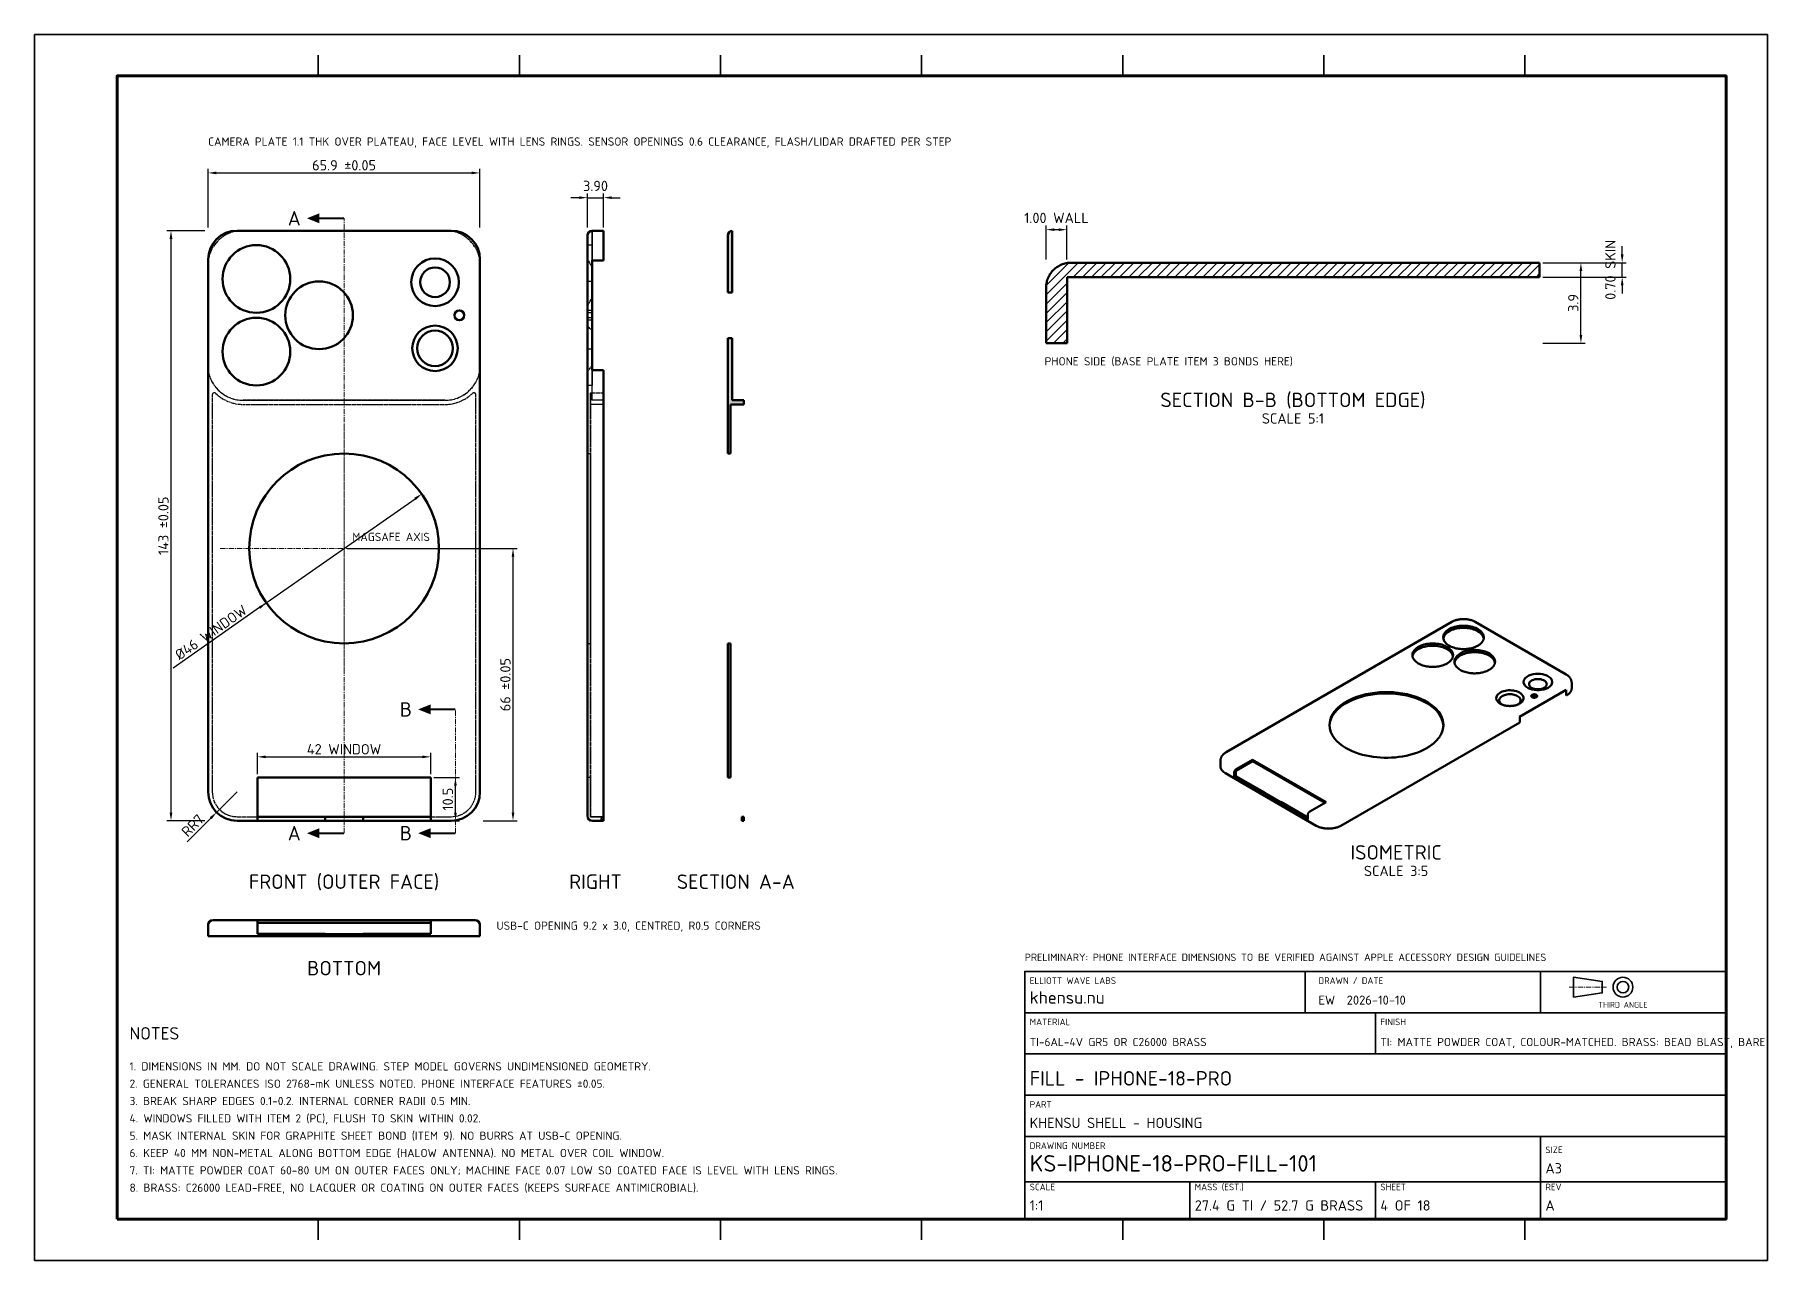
# Model space of a CAD drawing. Header units: millimetres. Extents: x 0 to 420, y 0 to 297.
import ezdxf
from ezdxf.enums import TextEntityAlignment as Align

# ---------------------------------------------------------------- set-up
doc = ezdxf.new("R2010")
doc.units = ezdxf.units.MM
doc.header["$LTSCALE"] = 0.4
doc.linetypes.add('CENTER', pattern=[5.08, 3.175, -0.635, 0.635, -0.635])
doc.linetypes.add('DASHED', pattern=[1.524, 1.27, -0.254])
for name, color, linetype, lineweight in [('BORDER', 7, 'CONTINUOUS', 70), ('CENTER', 1, 'CENTER', 18), ('DIM', 4, 'CONTINUOUS', 18), ('HATCH', 8, 'CONTINUOUS', 13), ('HIDDEN', 8, 'DASHED', 25), ('OUTLINE', 7, 'CONTINUOUS', 50), ('SECTION', 7, 'CONTINUOUS', 50), ('TEXT', 7, 'CONTINUOUS', 25), ('TITLE', 7, 'CONTINUOUS', 35)]:
    doc.layers.add(name, color=color, linetype=linetype, lineweight=lineweight)
doc.styles.add('KHENSU', font='isocpeur.ttf')
doc.dimstyles.new('KHENSU', dxfattribs={"dimtxt": 2.5, "dimasz": 2, "dimexe": 1, "dimexo": 0.8, "dimgap": 0.6, "dimtad": 1, "dimdsep": 46, "dimtxsty": 'KHENSU', "dimcen": -1.5, "dimclrd": 4, "dimclre": 4, "dimclrt": 7, "dimazin": 3, "dimtfac": 1, "dimtmove": 2, "dimatfit": 3})

msp = doc.modelspace()

# ---------------------------------------------------------------- texts
at = {"layer": 'TEXT', "style": 'KHENSU'}
for s, height, p in [('CAMERA PLATE 1.1 THK OVER PLATEAU, FACE LEVEL WITH LENS RINGS. SENSOR OPENINGS 0.6 CLEARANCE, FLASH/LIDAR DRAFTED PER STEP', 2, (42.05, 269.5)), ('PHONE SIDE (BASE PLATE ITEM 3 BONDS HERE)', 2, (244.811, 216.25)), ('MAGSAFE AXIS', 2, (77, 173.7)), ('USB-C OPENING 9.2 x 3.0, CENTRED, R0.5 CORNERS', 2, (111.95, 79.5)), ('khensu.nu', 3, (241.2, 61.3)), ('EW  2026-10-10', 2.2, (311.2, 61.3)), ('NOTES', 3, (23, 52.6)), ('TI-6AL-4V GR5 OR C26000 BRASS', 2, (241.2, 51.3)), ('TI: MATTE POWDER COAT, COLOUR-MATCHED. BRASS: BEAD BLAST, BARE', 2, (326.2, 51.3)), ('1. DIMENSIONS IN MM. DO NOT SCALE DRAWING. STEP MODEL GOVERNS UNDIMENSIONED GEOMETRY.', 2, (23, 45.4)), ('2. GENERAL TOLERANCES ISO 2768-mK UNLESS NOTED. PHONE INTERFACE FEATURES %%p0.05.', 2, (23, 41.2)), ('FILL - IPHONE-18-PRO', 3.5, (241.2, 41.3)), ('3. BREAK SHARP EDGES 0.1-0.2. INTERNAL CORNER RADII 0.5 MIN.', 2, (23, 37)), ('4. WINDOWS FILLED WITH ITEM 2 (PC), FLUSH TO SKIN WITHIN 0.02.', 2, (23, 32.8)), ('KHENSU SHELL - HOUSING', 2.5, (241.2, 31.3)), ('5. MASK INTERNAL SKIN FOR GRAPHITE SHEET BOND (ITEM 9). NO BURRS AT USB-C OPENING.', 2, (23, 28.6)), ('6. KEEP 40 MM NON-METAL ALONG BOTTOM EDGE (HALOW ANTENNA). NO METAL OVER COIL WINDOW.', 2, (23, 24.4)), ('KS-IPHONE-18-PRO-FILL-101', 4, (241.2, 20.3)), ('7. TI: MATTE POWDER COAT 60-80 UM ON OUTER FACES ONLY; MACHINE FACE 0.07 LOW SO COATED FACE IS LEVEL WITH LENS RINGS.', 2, (23, 20.2)), ('A3', 2.5, (366.2, 20.3)), ('8. BRASS: C26000 LEAD-FREE, NO LACQUER OR COATING ON OUTER FACES (KEEPS SURFACE ANTIMICROBIAL).', 2, (23, 16)), ('1:1', 2.5, (241.2, 11.3)), ('27.4 G TI / 52.7 G BRASS', 2.5, (281.2, 11.3)), ('4 OF 18', 2.5, (326.2, 11.3)), ('A', 2.5, (366.2, 11.3))]:
    msp.add_text(s, height=height, dxfattribs=at).set_placement(p, align=Align.BOTTOM_LEFT)
for s, p in [('A', (64.5, 252.5)), ('B', (91.475, 133.5)), ('A', (64.5, 103.5)), ('B', (91.475, 103.5))]:
    msp.add_text(s, height=3.5, dxfattribs=at).set_placement(p, align=Align.MIDDLE_RIGHT)
for s, height, p in [('SECTION B-B (BOTTOM EDGE)', 3.5, (305, 210.25)), ('SCALE 5:1', 2.5, (305, 205.25)), ('ISOMETRIC', 3.5, (330, 100.606)), ('FRONT (OUTER FACE)', 3.5, (75, 93.5)), ('RIGHT', 3.5, (135.95, 93.5)), ('SECTION A-A', 3.5, (169.95, 93.502)), ('SCALE 3:5', 2.5, (330, 95.606)), ('BOTTOM', 3.5, (75, 72.55))]:
    msp.add_text(s, height=height, dxfattribs=at).set_placement(p, align=Align.TOP_CENTER)
at = {"layer": 'TITLE', "style": 'KHENSU'}
for s, height, p in [('PRELIMINARY: PHONE INTERFACE DIMENSIONS TO BE VERIFIED AGAINST APPLE ACCESSORY DESIGN GUIDELINES', 1.8, (240, 72)), ('ELLIOTT WAVE LABS', 1.6, (241.2, 66.5)), ('DRAWN / DATE', 1.6, (311.2, 66.5)), ('MATERIAL', 1.6, (241.2, 56.5)), ('FINISH', 1.6, (326.2, 56.5)), ('PART', 1.6, (241.2, 36.5)), ('DRAWING NUMBER', 1.6, (241.2, 26.5)), ('SIZE', 1.6, (366.2, 25.5)), ('SCALE', 1.6, (241.2, 16.5)), ('MASS (EST.)', 1.6, (281.2, 16.5)), ('SHEET', 1.6, (326.2, 16.5)), ('REV', 1.6, (366.2, 16.5))]:
    msp.add_text(s, height=height, dxfattribs=at).set_placement(p, align=Align.BOTTOM_LEFT)
msp.add_text('THIRD ANGLE', height=1.4, dxfattribs=at).set_placement((385, 60.8), align=Align.BOTTOM_CENTER)

# ---------------------------------------------------------------- dimensions: what is measured, and where the dimension line sits
at = {"layer": 'DIM'}
for base, p1, p2, text, override in [((42.05, 263.5), (42.05, 249.5), (107.95, 249.5), '<> %%p0.05', {"dimlfac": 1}), ((134, 257.5), (134, 249.5), (137.9, 249.5), '3.90', {"dimlfac": 1}), ((245.189, 249.75), (245.189, 241.75), (250.189, 241.75), '1.00 WALL', {"dimlfac": 0.2}), ((54, 122), (54, 117), (96, 117), '<> WINDOW', {"dimlfac": 1})]:
    msp.add_linear_dim(base=base, p1=p1, p2=p2, text=text, dimstyle='KHENSU', override=override, dxfattribs=at).render()
for base, p1, p2, text, override in [((33.05, 106.5), (42.05, 106.5), (42.05, 249.5), '<> %%p0.05', {"dimlfac": 1}), ((384.811, 238.25), (364.811, 238.25), (364.811, 241.75), '0.70 SKIN', {"dimlfac": 0.2}), ((115.95, 106.5), (107.95, 106.5), (75, 172.5), '<> %%p0.05', {"dimlfac": 1})]:
    msp.add_linear_dim(base=base, p1=p1, p2=p2, angle=90, text=text, dimstyle='KHENSU', override=override, dxfattribs=at).render()
for base, p1, p2, override in [((374.811, 222.25), (364.811, 222.25), (364.811, 241.75), {"dimlfac": 0.2}), ((102, 106.5), (96, 106.5), (96, 117), {"dimlfac": 1})]:
    msp.add_linear_dim(base=base, p1=p1, p2=p2, angle=90, dimstyle='KHENSU', override=override, dxfattribs=at).render()
msp.add_diameter_dim_2p(p1=(93.84, 185.692), p2=(56.16, 159.308), text='<> WINDOW', dimstyle='KHENSU', override={"dimlfac": 1}, dxfattribs=at).render()
msp.add_radius_dim(center=(49.05, 113.5), mpoint=(44.1, 108.55), text='R<>', dimstyle='KHENSU', override={"dimlfac": 1}, dxfattribs=at).render()

# ---------------------------------------------------------------- hatches: boundary and pattern name
at = {"layer": 'HATCH'}
h = msp.add_hatch(color=8, dxfattribs=at)
h.dxf.hatch_style = 1
h.paths.add_polyline_path([(168, 234.537), (168, 234.705), (168, 234.873), (168, 235.042), (168, 235.21), (168, 235.378), (168, 235.546), (168, 235.714), (168, 235.882), (168, 236.05), (168, 236.219), (168, 236.387), (168, 236.555), (168, 236.723), (168, 236.891), (168, 237.059), (168, 237.227), (168, 237.396), (168, 237.564), (168, 237.732), (168, 237.9), (168, 238.068), (168, 238.236), (168, 238.404), (168, 238.573), (168, 238.741), (168, 238.909), (168, 239.077), (168, 239.245), (168, 239.413), (168, 239.581), (168, 239.75), (168, 239.918), (168, 240.086), (168, 240.254), (168, 240.422), (168, 240.59), (168, 240.758), (168, 240.927), (168, 241.095), (168, 241.263), (168, 241.431), (168, 241.599), (168, 241.767), (168, 241.935), (168, 242.104), (168, 242.272), (168, 242.44), (168, 242.608), (168, 242.776), (168, 242.944), (168, 243.112), (168, 243.281), (168, 243.449), (168, 243.617), (168, 243.785), (168, 243.953), (168, 244.121), (168, 244.289), (168, 244.457), (168, 244.626), (168, 244.794), (168, 244.962), (168, 245.13), (168, 245.298), (168, 245.466), (168, 245.634), (168, 245.803), (168, 245.971), (168, 246.139), (168, 246.307), (168, 246.475), (168, 246.643), (168, 246.811), (168, 246.98), (168, 247.148), (168, 247.316), (168, 247.484), (168, 247.652), (168, 247.82), (168, 247.988), (168, 248.157), (168, 248.325), (168.015, 248.492), (168.053, 248.656), (168.114, 248.812), (168.196, 248.959), (168.297, 249.093), (168.417, 249.211), (168.551, 249.312), (168.699, 249.392), (168.856, 249.452), (169.02, 249.488), (169.1, 249.411), (169.1, 249.242), (169.1, 249.074), (169.1, 248.906), (169.1, 248.738), (169.1, 248.57), (169.1, 248.402), (169.1, 248.234), (169.1, 248.065), (169.1, 247.897), (169.1, 247.729), (169.1, 247.561), (169.1, 247.393), (169.1, 247.225), (169.1, 247.057), (169.1, 246.888), (169.1, 246.72), (169.1, 246.552), (169.1, 246.384), (169.1, 246.216), (169.1, 246.048), (169.1, 245.88), (169.1, 245.711), (169.1, 245.543), (169.1, 245.375), (169.1, 245.207), (169.1, 245.039), (169.1, 244.871), (169.1, 244.703), (169.1, 244.534), (169.1, 244.366), (169.1, 244.198), (169.1, 244.03), (169.1, 243.862), (169.1, 243.694), (169.1, 243.526), (169.1, 243.357), (169.1, 243.189), (169.1, 243.021), (169.1, 242.853), (169.1, 242.685), (169.1, 242.517), (169.1, 242.349), (169.1, 242.181), (169.1, 242.012), (169.1, 241.844), (169.1, 241.676), (169.1, 241.508), (169.1, 241.34), (169.1, 241.172), (169.1, 241.004), (169.1, 240.835), (169.1, 240.667), (169.1, 240.499), (169.1, 240.331), (169.1, 240.163), (169.1, 239.995), (169.1, 239.827), (169.1, 239.658), (169.1, 239.49), (169.1, 239.322), (169.1, 239.154), (169.1, 238.986), (169.1, 238.818), (169.1, 238.65), (169.1, 238.481), (169.1, 238.313), (169.1, 238.145), (169.1, 237.977), (169.1, 237.809), (169.1, 237.641), (169.1, 237.473), (169.1, 237.304), (169.1, 237.136), (169.1, 236.968), (169.1, 236.8), (169.1, 236.632), (169.1, 236.464), (169.1, 236.296), (169.1, 236.127), (169.1, 235.959), (169.1, 235.791), (169.1, 235.623), (169.1, 235.455), (169.1, 235.287), (169.1, 235.119), (169.1, 234.95), (169.1, 234.782), (169.1, 234.614), (169.009, 234.537), (168.841, 234.537), (168.673, 234.537), (168.504, 234.537), (168.336, 234.537), (168.168, 234.537), (168, 234.537)])
h = msp.add_hatch(dxfattribs=at)
h.set_pattern_fill('ANSI31', color=8, scale=0.5)
h.paths.add_polyline_path([(364.811, 241.75), (364.811, 240.912), (364.811, 240.074), (364.811, 239.236), (364.811, 238.399), (364.122, 238.25), (363.284, 238.25), (362.446, 238.25), (361.609, 238.25), (360.771, 238.25), (359.933, 238.25), (359.095, 238.25), (358.257, 238.25), (357.419, 238.25), (356.581, 238.25), (355.744, 238.25), (354.906, 238.25), (354.068, 238.25), (353.23, 238.25), (352.392, 238.25), (351.554, 238.25), (350.716, 238.25), (349.879, 238.25), (349.041, 238.25), (348.203, 238.25), (347.365, 238.25), (346.527, 238.25), (345.689, 238.25), (344.851, 238.25), (344.014, 238.25), (343.176, 238.25), (342.338, 238.25), (341.5, 238.25), (340.662, 238.25), (339.824, 238.25), (338.986, 238.25), (338.149, 238.25), (337.311, 238.25), (336.473, 238.25), (335.635, 238.25), (334.797, 238.25), (333.959, 238.25), (333.121, 238.25), (332.284, 238.25), (331.446, 238.25), (330.608, 238.25), (329.77, 238.25), (328.932, 238.25), (328.094, 238.25), (327.256, 238.25), (326.418, 238.25), (325.581, 238.25), (324.743, 238.25), (323.905, 238.25), (323.067, 238.25), (322.229, 238.25), (321.391, 238.25), (320.553, 238.25), (319.716, 238.25), (318.878, 238.25), (318.04, 238.25), (317.202, 238.25), (316.364, 238.25), (315.526, 238.25), (314.688, 238.25), (313.851, 238.25), (313.013, 238.25), (312.175, 238.25), (311.337, 238.25), (310.499, 238.25), (309.661, 238.25), (308.823, 238.25), (307.986, 238.25), (307.148, 238.25), (306.31, 238.25), (305.472, 238.25), (304.634, 238.25), (303.796, 238.25), (302.958, 238.25), (302.121, 238.25), (301.283, 238.25), (300.445, 238.25), (299.607, 238.25), (298.769, 238.25), (297.931, 238.25), (297.093, 238.25), (296.256, 238.25), (295.418, 238.25), (294.58, 238.25), (293.742, 238.25), (292.904, 238.25), (292.066, 238.25), (291.228, 238.25), (290.391, 238.25), (289.553, 238.25), (288.715, 238.25), (287.877, 238.25), (287.039, 238.25), (286.201, 238.25), (285.363, 238.25), (284.526, 238.25), (283.688, 238.25), (282.85, 238.25), (282.012, 238.25), (281.174, 238.25), (280.336, 238.25), (279.498, 238.25), (278.661, 238.25), (277.823, 238.25), (276.985, 238.25), (276.147, 238.25), (275.309, 238.25), (274.471, 238.25), (273.633, 238.25), (272.796, 238.25), (271.958, 238.25), (271.12, 238.25), (270.282, 238.25), (269.444, 238.25), (268.606, 238.25), (267.768, 238.25), (266.931, 238.25), (266.093, 238.25), (265.255, 238.25), (264.417, 238.25), (263.579, 238.25), (262.741, 238.25), (261.903, 238.25), (261.066, 238.25), (260.228, 238.25), (259.39, 238.25), (258.552, 238.25), (257.714, 238.25), (256.876, 238.25), (256.038, 238.25), (255.201, 238.25), (254.363, 238.25), (253.525, 238.25), (252.687, 238.25), (251.849, 238.25), (251.011, 238.25), (250.252, 238.171), (250.252, 237.333), (250.252, 236.495), (250.252, 235.658), (250.252, 234.82), (250.252, 233.982), (250.252, 233.144), (250.252, 232.306), (250.252, 231.468), (250.252, 230.63), (250.252, 229.793), (250.252, 228.955), (250.252, 228.117), (250.252, 227.279), (250.252, 226.441), (250.252, 225.603), (250.252, 224.765), (250.252, 223.928), (250.252, 223.09), (250.252, 222.252), (249.416, 222.25), (248.578, 222.25), (247.741, 222.25), (246.903, 222.25), (246.065, 222.25), (245.227, 222.25), (245.189, 223.049), (245.189, 223.887), (245.189, 224.725), (245.189, 225.563), (245.189, 226.401), (245.189, 227.239), (245.189, 228.077), (245.189, 228.914), (245.189, 229.752), (245.189, 230.59), (245.189, 231.428), (245.189, 232.266), (245.189, 233.104), (245.189, 233.942), (245.189, 234.779), (245.189, 235.617), (245.23, 236.454), (245.388, 237.276), (245.659, 238.068), (246.039, 238.814), (246.519, 239.5), (247.09, 240.112), (247.74, 240.639), (248.457, 241.072), (249.226, 241.403), (250.033, 241.626), (250.863, 241.737), (251.701, 241.75), (252.538, 241.75), (253.376, 241.75), (254.214, 241.75), (255.052, 241.75), (255.89, 241.75), (256.728, 241.75), (257.566, 241.75), (258.403, 241.75), (259.241, 241.75), (260.079, 241.75), (260.917, 241.75), (261.755, 241.75), (262.593, 241.75), (263.431, 241.75), (264.268, 241.75), (265.106, 241.75), (265.944, 241.75), (266.782, 241.75), (267.62, 241.75), (268.458, 241.75), (269.296, 241.75), (270.133, 241.75), (270.971, 241.75), (271.809, 241.75), (272.647, 241.75), (273.485, 241.75), (274.323, 241.75), (275.161, 241.75), (275.998, 241.75), (276.836, 241.75), (277.674, 241.75), (278.512, 241.75), (279.35, 241.75), (280.188, 241.75), (281.026, 241.75), (281.863, 241.75), (282.701, 241.75), (283.539, 241.75), (284.377, 241.75), (285.215, 241.75), (286.053, 241.75), (286.891, 241.75), (287.728, 241.75), (288.566, 241.75), (289.404, 241.75), (290.242, 241.75), (291.08, 241.75), (291.918, 241.75), (292.756, 241.75), (293.593, 241.75), (294.431, 241.75), (295.269, 241.75), (296.107, 241.75), (296.945, 241.75), (297.783, 241.75), (298.621, 241.75), (299.458, 241.75), (300.296, 241.75), (301.134, 241.75), (301.972, 241.75), (302.81, 241.75), (303.648, 241.75), (304.486, 241.75), (305.323, 241.75), (306.161, 241.75), (306.999, 241.75), (307.837, 241.75), (308.675, 241.75), (309.513, 241.75), (310.351, 241.75), (311.188, 241.75), (312.026, 241.75), (312.864, 241.75), (313.702, 241.75), (314.54, 241.75), (315.378, 241.75), (316.216, 241.75), (317.053, 241.75), (317.891, 241.75), (318.729, 241.75), (319.567, 241.75), (320.405, 241.75), (321.243, 241.75), (322.081, 241.75), (322.918, 241.75), (323.756, 241.75), (324.594, 241.75), (325.432, 241.75), (326.27, 241.75), (327.108, 241.75), (327.946, 241.75), (328.784, 241.75), (329.621, 241.75), (330.459, 241.75), (331.297, 241.75), (332.135, 241.75), (332.973, 241.75), (333.811, 241.75), (334.649, 241.75), (335.486, 241.75), (336.324, 241.75), (337.162, 241.75), (338, 241.75), (338.838, 241.75), (339.676, 241.75), (340.514, 241.75), (341.351, 241.75), (342.189, 241.75), (343.027, 241.75), (343.865, 241.75), (344.703, 241.75), (345.541, 241.75), (346.379, 241.75), (347.216, 241.75), (348.054, 241.75), (348.892, 241.75), (349.73, 241.75), (350.568, 241.75), (351.406, 241.75), (352.244, 241.75), (353.081, 241.75), (353.919, 241.75), (354.757, 241.75), (355.595, 241.75), (356.433, 241.75), (357.271, 241.75), (358.109, 241.75), (358.946, 241.75), (359.784, 241.75), (360.622, 241.75), (361.46, 241.75), (362.298, 241.75), (363.136, 241.75), (363.974, 241.75), (364.811, 241.75)])
h = msp.add_hatch(color=8, dxfattribs=at)
h.dxf.hatch_style = 1
h.paths.add_polyline_path([(171.9, 207.402), (171.733, 207.402), (171.565, 207.402), (171.398, 207.402), (171.231, 207.402), (171.064, 207.402), (170.896, 207.402), (170.729, 207.402), (170.562, 207.402), (170.395, 207.402), (170.227, 207.402), (170.06, 207.402), (169.893, 207.402), (169.725, 207.402), (169.558, 207.402), (169.391, 207.402), (169.224, 207.402), (169.056, 207.402), (168.889, 207.402), (168.722, 207.402), (168.7, 207.257), (168.7, 207.089), (168.7, 206.922), (168.7, 206.755), (168.7, 206.588), (168.7, 206.42), (168.7, 206.253), (168.7, 206.086), (168.7, 205.919), (168.7, 205.751), (168.7, 205.584), (168.7, 205.417), (168.7, 205.249), (168.7, 205.082), (168.7, 204.915), (168.7, 204.748), (168.7, 204.58), (168.7, 204.413), (168.7, 204.246), (168.7, 204.079), (168.7, 203.911), (168.7, 203.744), (168.7, 203.577), (168.7, 203.409), (168.7, 203.242), (168.7, 203.075), (168.7, 202.908), (168.7, 202.74), (168.7, 202.573), (168.7, 202.406), (168.7, 202.239), (168.7, 202.071), (168.7, 201.904), (168.7, 201.737), (168.7, 201.57), (168.7, 201.402), (168.7, 201.235), (168.7, 201.068), (168.7, 200.9), (168.7, 200.733), (168.7, 200.566), (168.7, 200.399), (168.7, 200.231), (168.7, 200.064), (168.7, 199.897), (168.7, 199.73), (168.7, 199.562), (168.7, 199.395), (168.7, 199.228), (168.7, 199.06), (168.7, 198.893), (168.7, 198.726), (168.7, 198.559), (168.7, 198.391), (168.7, 198.224), (168.7, 198.057), (168.7, 197.89), (168.7, 197.722), (168.7, 197.555), (168.7, 197.388), (168.7, 197.221), (168.7, 197.053), (168.7, 196.886), (168.7, 196.719), (168.7, 196.551), (168.7, 196.384), (168.7, 196.217), (168.7, 196.05), (168.7, 195.882), (168.7, 195.715), (168.7, 195.548), (168.578, 195.502), (168.411, 195.502), (168.244, 195.502), (168.077, 195.502), (168, 195.593), (168, 195.76), (168, 195.927), (168, 196.095), (168, 196.262), (168, 196.429), (168, 196.596), (168, 196.764), (168, 196.931), (168, 197.098), (168, 197.265), (168, 197.433), (168, 197.6), (168, 197.767), (168, 197.934), (168, 198.102), (168, 198.269), (168, 198.436), (168, 198.604), (168, 198.771), (168, 198.938), (168, 199.105), (168, 199.273), (168, 199.44), (168, 199.607), (168, 199.774), (168, 199.942), (168, 200.109), (168, 200.276), (168, 200.444), (168, 200.611), (168, 200.778), (168, 200.945), (168, 201.113), (168, 201.28), (168, 201.447), (168, 201.614), (168, 201.782), (168, 201.949), (168, 202.116), (168, 202.284), (168, 202.451), (168, 202.618), (168, 202.785), (168, 202.953), (168, 203.12), (168, 203.287), (168, 203.454), (168, 203.622), (168, 203.789), (168, 203.956), (168, 204.123), (168, 204.291), (168, 204.458), (168, 204.625), (168, 204.793), (168, 204.96), (168, 205.127), (168, 205.294), (168, 205.462), (168, 205.629), (168, 205.796), (168, 205.963), (168, 206.131), (168, 206.298), (168, 206.465), (168, 206.633), (168, 206.8), (168, 206.967), (168, 207.134), (168, 207.302), (168, 207.469), (168, 207.636), (168, 207.803), (168, 207.971), (168, 208.138), (168, 208.305), (168, 208.472), (168, 208.64), (168, 208.807), (168, 208.974), (168, 209.142), (168, 209.309), (168, 209.476), (168, 209.643), (168, 209.811), (168, 209.978), (168, 210.145), (168, 210.312), (168, 210.48), (168, 210.647), (168, 210.814), (168, 210.982), (168, 211.149), (168, 211.316), (168, 211.483), (168, 211.651), (168, 211.818), (168, 211.985), (168, 212.152), (168, 212.32), (168, 212.487), (168, 212.654), (168, 212.821), (168, 212.989), (168, 213.156), (168, 213.323), (168, 213.491), (168, 213.658), (168, 213.825), (168, 213.992), (168, 214.16), (168, 214.327), (168, 214.494), (168, 214.661), (168, 214.829), (168, 214.996), (168, 215.163), (168, 215.331), (168, 215.498), (168, 215.665), (168, 215.832), (168, 216), (168, 216.167), (168, 216.334), (168, 216.501), (168, 216.669), (168, 216.836), (168, 217.003), (168, 217.171), (168, 217.338), (168, 217.505), (168, 217.672), (168, 217.84), (168, 218.007), (168, 218.174), (168, 218.341), (168, 218.509), (168, 218.676), (168, 218.843), (168, 219.01), (168, 219.178), (168, 219.345), (168, 219.512), (168, 219.68), (168, 219.847), (168, 220.014), (168, 220.181), (168, 220.349), (168, 220.516), (168, 220.683), (168, 220.85), (168, 221.018), (168, 221.185), (168, 221.352), (168, 221.52), (168, 221.687), (168, 221.854), (168, 222.021), (168, 222.189), (168, 222.356), (168, 222.523), (168, 222.69), (168, 222.858), (168, 223.025), (168, 223.192), (168, 223.359), (168.06, 223.467), (168.227, 223.467), (168.394, 223.467), (168.562, 223.467), (168.729, 223.467), (168.896, 223.467), (169.063, 223.467), (169.1, 223.336), (169.1, 223.169), (169.1, 223.002), (169.1, 222.834), (169.1, 222.667), (169.1, 222.5), (169.1, 222.333), (169.1, 222.165), (169.1, 221.998), (169.1, 221.831), (169.1, 221.664), (169.1, 221.496), (169.1, 221.329), (169.1, 221.162), (169.1, 220.995), (169.1, 220.827), (169.1, 220.66), (169.1, 220.493), (169.1, 220.325), (169.1, 220.158), (169.1, 219.991), (169.1, 219.824), (169.1, 219.656), (169.1, 219.489), (169.1, 219.322), (169.1, 219.155), (169.1, 218.987), (169.1, 218.82), (169.1, 218.653), (169.1, 218.485), (169.1, 218.318), (169.1, 218.151), (169.1, 217.984), (169.1, 217.816), (169.1, 217.649), (169.1, 217.482), (169.1, 217.315), (169.1, 217.147), (169.1, 216.98), (169.1, 216.813), (169.1, 216.646), (169.1, 216.478), (169.1, 216.311), (169.1, 216.144), (169.1, 215.976), (169.1, 215.809), (169.1, 215.642), (169.1, 215.475), (169.1, 215.307), (169.1, 215.14), (169.1, 214.973), (169.1, 214.806), (169.1, 214.638), (169.1, 214.471), (169.1, 214.304), (169.1, 214.136), (169.1, 213.969), (169.1, 213.802), (169.1, 213.635), (169.1, 213.467), (169.1, 213.3), (169.1, 213.133), (169.1, 212.966), (169.1, 212.798), (169.1, 212.631), (169.1, 212.464), (169.1, 212.296), (169.1, 212.129), (169.1, 211.962), (169.1, 211.795), (169.1, 211.627), (169.1, 211.46), (169.1, 211.293), (169.1, 211.126), (169.1, 210.958), (169.1, 210.791), (169.1, 210.624), (169.1, 210.457), (169.1, 210.289), (169.1, 210.122), (169.1, 209.955), (169.1, 209.787), (169.1, 209.62), (169.1, 209.453), (169.1, 209.286), (169.1, 209.118), (169.1, 208.951), (169.1, 208.784), (169.1, 208.617), (169.1, 208.449), (169.22, 208.402), (169.387, 208.402), (169.555, 208.402), (169.722, 208.402), (169.889, 208.402), (170.056, 208.402), (170.224, 208.402), (170.391, 208.402), (170.558, 208.402), (170.725, 208.402), (170.893, 208.402), (171.06, 208.402), (171.227, 208.402), (171.395, 208.402), (171.562, 208.402), (171.729, 208.402), (171.896, 208.402), (171.9, 208.238), (171.9, 208.071), (171.9, 207.904), (171.9, 207.737), (171.9, 207.569), (171.9, 207.402)])
h = msp.add_hatch(color=8, dxfattribs=at)
h.dxf.hatch_style = 1
h.paths.add_polyline_path([(168, 117.002), (168, 117.169), (168, 117.337), (168, 117.504), (168, 117.671), (168, 117.838), (168, 118.006), (168, 118.173), (168, 118.34), (168, 118.507), (168, 118.675), (168, 118.842), (168, 119.009), (168, 119.176), (168, 119.344), (168, 119.511), (168, 119.678), (168, 119.845), (168, 120.013), (168, 120.18), (168, 120.347), (168, 120.514), (168, 120.682), (168, 120.849), (168, 121.016), (168, 121.183), (168, 121.351), (168, 121.518), (168, 121.685), (168, 121.852), (168, 122.02), (168, 122.187), (168, 122.354), (168, 122.521), (168, 122.689), (168, 122.856), (168, 123.023), (168, 123.191), (168, 123.358), (168, 123.525), (168, 123.692), (168, 123.86), (168, 124.027), (168, 124.194), (168, 124.361), (168, 124.529), (168, 124.696), (168, 124.863), (168, 125.03), (168, 125.198), (168, 125.365), (168, 125.532), (168, 125.699), (168, 125.867), (168, 126.034), (168, 126.201), (168, 126.368), (168, 126.536), (168, 126.703), (168, 126.87), (168, 127.037), (168, 127.205), (168, 127.372), (168, 127.539), (168, 127.706), (168, 127.874), (168, 128.041), (168, 128.208), (168, 128.375), (168, 128.543), (168, 128.71), (168, 128.877), (168, 129.044), (168, 129.212), (168, 129.379), (168, 129.546), (168, 129.713), (168, 129.881), (168, 130.048), (168, 130.215), (168, 130.382), (168, 130.55), (168, 130.717), (168, 130.884), (168, 131.051), (168, 131.219), (168, 131.386), (168, 131.553), (168, 131.72), (168, 131.888), (168, 132.055), (168, 132.222), (168, 132.389), (168, 132.557), (168, 132.724), (168, 132.891), (168, 133.059), (168, 133.226), (168, 133.393), (168, 133.56), (168, 133.728), (168, 133.895), (168, 134.062), (168, 134.229), (168, 134.397), (168, 134.564), (168, 134.731), (168, 134.898), (168, 135.066), (168, 135.233), (168, 135.4), (168, 135.567), (168, 135.735), (168, 135.902), (168, 136.069), (168, 136.236), (168, 136.404), (168, 136.571), (168, 136.738), (168, 136.905), (168, 137.073), (168, 137.24), (168, 137.407), (168, 137.574), (168, 137.742), (168, 137.909), (168, 138.076), (168, 138.243), (168, 138.411), (168, 138.578), (168, 138.745), (168, 138.912), (168, 139.08), (168, 139.247), (168, 139.414), (168, 139.581), (168, 139.749), (168, 139.916), (168, 140.083), (168, 140.25), (168, 140.418), (168, 140.585), (168, 140.752), (168, 140.919), (168, 141.087), (168, 141.254), (168, 141.421), (168, 141.588), (168, 141.756), (168, 141.923), (168, 142.09), (168, 142.258), (168, 142.425), (168, 142.592), (168, 142.759), (168, 142.927), (168, 143.094), (168, 143.261), (168, 143.428), (168, 143.596), (168, 143.763), (168, 143.93), (168, 144.097), (168, 144.265), (168, 144.432), (168, 144.599), (168, 144.766), (168, 144.934), (168, 145.101), (168, 145.268), (168, 145.435), (168, 145.603), (168, 145.77), (168, 145.937), (168, 146.104), (168, 146.272), (168, 146.439), (168, 146.606), (168, 146.773), (168, 146.941), (168, 147.108), (168, 147.275), (168, 147.442), (168, 147.61), (168, 147.777), (168, 147.944), (168, 148.111), (168, 148.279), (168, 148.446), (168, 148.613), (168, 148.78), (168, 148.948), (168, 149.115), (168, 149.282), (168, 149.449), (168.115, 149.502), (168.282, 149.502), (168.449, 149.502), (168.616, 149.502), (168.7, 149.418), (168.7, 149.251), (168.7, 149.084), (168.7, 148.917), (168.7, 148.749), (168.7, 148.582), (168.7, 148.415), (168.7, 148.248), (168.7, 148.08), (168.7, 147.913), (168.7, 147.746), (168.7, 147.579), (168.7, 147.411), (168.7, 147.244), (168.7, 147.077), (168.7, 146.91), (168.7, 146.742), (168.7, 146.575), (168.7, 146.408), (168.7, 146.241), (168.7, 146.073), (168.7, 145.906), (168.7, 145.739), (168.7, 145.572), (168.7, 145.404), (168.7, 145.237), (168.7, 145.07), (168.7, 144.903), (168.7, 144.735), (168.7, 144.568), (168.7, 144.401), (168.7, 144.234), (168.7, 144.066), (168.7, 143.899), (168.7, 143.732), (168.7, 143.565), (168.7, 143.397), (168.7, 143.23), (168.7, 143.063), (168.7, 142.896), (168.7, 142.728), (168.7, 142.561), (168.7, 142.394), (168.7, 142.227), (168.7, 142.059), (168.7, 141.892), (168.7, 141.725), (168.7, 141.558), (168.7, 141.39), (168.7, 141.223), (168.7, 141.056), (168.7, 140.888), (168.7, 140.721), (168.7, 140.554), (168.7, 140.387), (168.7, 140.219), (168.7, 140.052), (168.7, 139.885), (168.7, 139.718), (168.7, 139.55), (168.7, 139.383), (168.7, 139.216), (168.7, 139.049), (168.7, 138.881), (168.7, 138.714), (168.7, 138.547), (168.7, 138.38), (168.7, 138.212), (168.7, 138.045), (168.7, 137.878), (168.7, 137.711), (168.7, 137.543), (168.7, 137.376), (168.7, 137.209), (168.7, 137.042), (168.7, 136.874), (168.7, 136.707), (168.7, 136.54), (168.7, 136.373), (168.7, 136.205), (168.7, 136.038), (168.7, 135.871), (168.7, 135.704), (168.7, 135.536), (168.7, 135.369), (168.7, 135.202), (168.7, 135.035), (168.7, 134.867), (168.7, 134.7), (168.7, 134.533), (168.7, 134.366), (168.7, 134.198), (168.7, 134.031), (168.7, 133.864), (168.7, 133.697), (168.7, 133.529), (168.7, 133.362), (168.7, 133.195), (168.7, 133.028), (168.7, 132.86), (168.7, 132.693), (168.7, 132.526), (168.7, 132.359), (168.7, 132.191), (168.7, 132.024), (168.7, 131.857), (168.7, 131.689), (168.7, 131.522), (168.7, 131.355), (168.7, 131.188), (168.7, 131.02), (168.7, 130.853), (168.7, 130.686), (168.7, 130.519), (168.7, 130.351), (168.7, 130.184), (168.7, 130.017), (168.7, 129.85), (168.7, 129.682), (168.7, 129.515), (168.7, 129.348), (168.7, 129.181), (168.7, 129.013), (168.7, 128.846), (168.7, 128.679), (168.7, 128.512), (168.7, 128.344), (168.7, 128.177), (168.7, 128.01), (168.7, 127.843), (168.7, 127.675), (168.7, 127.508), (168.7, 127.341), (168.7, 127.174), (168.7, 127.006), (168.7, 126.839), (168.7, 126.672), (168.7, 126.505), (168.7, 126.337), (168.7, 126.17), (168.7, 126.003), (168.7, 125.836), (168.7, 125.668), (168.7, 125.501), (168.7, 125.334), (168.7, 125.167), (168.7, 124.999), (168.7, 124.832), (168.7, 124.665), (168.7, 124.498), (168.7, 124.33), (168.7, 124.163), (168.7, 123.996), (168.7, 123.829), (168.7, 123.661), (168.7, 123.494), (168.7, 123.327), (168.7, 123.16), (168.7, 122.992), (168.7, 122.825), (168.7, 122.658), (168.7, 122.491), (168.7, 122.323), (168.7, 122.156), (168.7, 121.989), (168.7, 121.821), (168.7, 121.654), (168.7, 121.487), (168.7, 121.32), (168.7, 121.152), (168.7, 120.985), (168.7, 120.818), (168.7, 120.651), (168.7, 120.483), (168.7, 120.316), (168.7, 120.149), (168.7, 119.982), (168.7, 119.814), (168.7, 119.647), (168.7, 119.48), (168.7, 119.313), (168.7, 119.145), (168.7, 118.978), (168.7, 118.811), (168.7, 118.644), (168.7, 118.476), (168.7, 118.309), (168.7, 118.142), (168.7, 117.975), (168.7, 117.807), (168.7, 117.64), (168.7, 117.473), (168.7, 117.306), (168.7, 117.138), (168.669, 117.002), (168.502, 117.002), (168.335, 117.002), (168.167, 117.002), (168, 117.002)])
h = msp.add_hatch(color=8, dxfattribs=at)
h.dxf.hatch_style = 1
h.paths.add_polyline_path([(171.45, 106.502), (171.45, 106.564), (171.45, 106.625), (171.45, 106.687), (171.45, 106.749), (171.45, 106.811), (171.45, 106.872), (171.45, 106.934), (171.45, 106.996), (171.45, 107.057), (171.45, 107.119), (171.45, 107.181), (171.45, 107.243), (171.45, 107.304), (171.45, 107.366), (171.45, 107.428), (171.45, 107.489), (171.499, 107.502), (171.561, 107.502), (171.622, 107.502), (171.684, 107.502), (171.746, 107.502), (171.807, 107.502), (171.869, 107.502), (171.9, 107.471), (171.9, 107.41), (171.9, 107.348), (171.9, 107.286), (171.9, 107.224), (171.9, 107.163), (171.9, 107.101), (171.9, 107.039), (171.9, 106.978), (171.9, 106.916), (171.9, 106.854), (171.9, 106.793), (171.9, 106.731), (171.9, 106.669), (171.9, 106.607), (171.9, 106.546), (171.882, 106.502), (171.82, 106.502), (171.759, 106.502), (171.697, 106.502), (171.635, 106.502), (171.573, 106.502), (171.512, 106.502), (171.45, 106.502)])

# ---------------------------------------------------------------- linework, layer by layer
at = {"layer": 'BORDER'}
msp.add_lwpolyline([(20, 10), (410, 10), (410, 287), (20, 287)], close=True, dxfattribs=at)
at = {"layer": 'CENTER'}
for p, q in [((75, 103.5), (75, 252.5)), ((75, 142.5), (75, 202.5)), ((45, 172.5), (105, 172.5)), ((101.975, 103.5), (101.975, 133.5)), ((372, 66.2), (381, 66.2))]:
    msp.add_line(p, q, dxfattribs=at)
at = {"layer": 'HIDDEN'}
for p, q in [((49.242, 249.5), (49.05, 249.5)), ((100.95, 249.5), (100.758, 249.5)), ((135.2, 249.5), (137.9, 249.5)), ((135.2, 249.5), (137.9, 249.5)), ((137.9, 249.5), (135.2, 249.5)), ((135.1, 246), (134, 246)), ((42.05, 242.5), (42.05, 242.308)), ((107.95, 242.308), (107.95, 242.5)), ((135.1, 240.598), (134, 242.778)), ((134, 242.5), (134, 113.5)), ((135.1, 242.335), (135.1, 215.665)), ((135.2, 242.308), (137.9, 242.308)), ((137.9, 242.5), (137.9, 242.308)), ((135.1, 237.2), (134, 237.2)), ((135.1, 233.402), (134, 231.222)), ((135.1, 230.2), (134, 230.2)), ((135.1, 229.6), (134, 229.6)), ((135.1, 228.4), (134, 228.4)), ((135.1, 227.8), (134, 227.8)), ((135.1, 225.309), (134, 226.507)), ((135.1, 220.8), (134, 220.8)), ((42.05, 215.692), (42.05, 113.5)), ((107.95, 113.5), (107.95, 215.692)), ((135.1, 216.691), (134, 215.493)), ((135.2, 215.692), (137.9, 215.692)), ((137.9, 215.692), (137.9, 113.5)), ((135.1, 212), (134, 212)), ((134.7, 210.219), (137.9, 210.219)), ((134.7, 210.219), (137.9, 210.219)), ((43.05, 209.719), (43.05, 113.5)), ((43.05, 209.719), (43.05, 113.5)), ((99.45, 208.4), (50.55, 208.4)), ((50.55, 208.4), (99.45, 208.4)), ((50.55, 207.4), (99.45, 207.4)), ((50.55, 207.4), (99.45, 207.4)), ((106.95, 113.5), (106.95, 209.719)), ((106.95, 113.5), (106.95, 209.719)), ((134.7, 209.719), (134.7, 113.5)), ((134.7, 113.5), (134.7, 209.719)), ((137.9, 207.4), (134.7, 207.4)), ((137.9, 207.4), (134.7, 207.4)), ((137.9, 208.4), (135.1, 208.4)), ((137.9, 208.4), (135.1, 208.4)), ((137.9, 209.719), (137.9, 113.5)), ((137.9, 113.5), (137.9, 209.719)), ((134, 195.5), (134.7, 195.5)), ((134, 149.5), (134.7, 149.5)), ((54, 107.5), (54, 117)), ((54, 117), (96, 117)), ((96, 117), (96, 107.5)), ((134.7, 117), (134, 117)), ((134, 117), (134, 107.7)), ((134, 113.5), (134, 117)), ((134.7, 117), (134, 117)), ((134.7, 117), (134.7, 107.5)), ((134.7, 107.5), (134.7, 117)), ((49.05, 107.5), (100.95, 107.5)), ((49.05, 107.5), (54, 107.5)), ((49.05, 106.5), (100.95, 106.5)), ((54, 107.5), (54, 106.5)), ((70.4, 106.5), (70.4, 107.5)), ((79.6, 106.5), (79.6, 107.5)), ((96, 106.5), (96, 107.5)), ((96, 107.5), (100.95, 107.5)), ((137.3, 107.5), (134.7, 107.5)), ((134.7, 107.5), (137.3, 107.5)), ((137.9, 107.5), (134.7, 107.5)), ((137.9, 107.5), (134.7, 107.5)), ((137.9, 106.5), (135.2, 106.5)), ((137.3, 106.5), (135.2, 106.5)), ((135.2, 106.5), (137.3, 106.5)), ((137.3, 106.5), (137.3, 107.5)), ((137.3, 106.5), (137.3, 107.5)), ((137.3, 107.5), (137.45, 107.5)), ((137.45, 107.5), (137.3, 107.5)), ((137.3, 107.5), (137.3, 106.5)), ((137.3, 107.5), (137.3, 106.5)), ((137.3, 106.5), (137.45, 106.5)), ((137.45, 106.5), (137.3, 106.5)), ((137.45, 106.5), (137.45, 107.5)), ((137.45, 106.5), (137.45, 107.5))]:
    msp.add_line(p, q, dxfattribs=at)
for points in [[(135.2, 249.5), (135.197, 249.5), (135.194, 249.5), (135.19, 249.5), (135.187, 249.5), (135.184, 249.5), (135.181, 249.5), (135.177, 249.5), (135.174, 249.5), (135.171, 249.5), (135.168, 249.5), (135.164, 249.499), (135.161, 249.499), (135.158, 249.499), (135.155, 249.499), (135.152, 249.499), (135.148, 249.499), (135.145, 249.499), (135.142, 249.499), (135.139, 249.498), (135.135, 249.498), (135.132, 249.498), (135.129, 249.498), (135.126, 249.498), (135.123, 249.497), (135.119, 249.497), (135.116, 249.497), (135.113, 249.497), (135.11, 249.497), (135.106, 249.496), (135.103, 249.496), (135.1, 249.496)], [(135.1, 249.496), (135.1, 249.265), (135.1, 249.034), (135.1, 248.803), (135.1, 248.572), (135.1, 248.341), (135.1, 248.11), (135.1, 247.879), (135.1, 247.648), (135.1, 247.417), (135.1, 247.186), (135.1, 246.955), (135.1, 246.724), (135.1, 246.493), (135.1, 246.262), (135.1, 246.031), (135.1, 245.8), (135.1, 245.569), (135.1, 245.338), (135.1, 245.107), (135.1, 244.876), (135.1, 244.645), (135.1, 244.414), (135.1, 244.183), (135.1, 243.952), (135.1, 243.721), (135.1, 243.49), (135.1, 243.259), (135.1, 243.028), (135.1, 242.797), (135.1, 242.566), (135.1, 242.335)], [(135.1, 242.335), (135.1, 242.566), (135.1, 242.797), (135.1, 243.028), (135.1, 243.259), (135.1, 243.49), (135.1, 243.721), (135.1, 243.952), (135.1, 244.183), (135.1, 244.414), (135.1, 244.645), (135.1, 244.876), (135.1, 245.107), (135.1, 245.338), (135.1, 245.569), (135.1, 245.8), (135.1, 246.031), (135.1, 246.262), (135.1, 246.493), (135.1, 246.724), (135.1, 246.955), (135.1, 247.186), (135.1, 247.417), (135.1, 247.648), (135.1, 247.879), (135.1, 248.11), (135.1, 248.341), (135.1, 248.572), (135.1, 248.803), (135.1, 249.034), (135.1, 249.265), (135.1, 249.496)], [(137.9, 242.308), (137.9, 242.54), (137.9, 242.772), (137.9, 243.004), (137.9, 243.236), (137.9, 243.468), (137.9, 243.7), (137.9, 243.932), (137.9, 244.164), (137.9, 244.396), (137.9, 244.628), (137.9, 244.86), (137.9, 245.092), (137.9, 245.324), (137.9, 245.556), (137.9, 245.788), (137.9, 246.02), (137.9, 246.252), (137.9, 246.484), (137.9, 246.716), (137.9, 246.948), (137.9, 247.18), (137.9, 247.412), (137.9, 247.644), (137.9, 247.876), (137.9, 248.108), (137.9, 248.34), (137.9, 248.572), (137.9, 248.804), (137.9, 249.036), (137.9, 249.268), (137.9, 249.5)], [(137.9, 249.5), (137.9, 249.268), (137.9, 249.036), (137.9, 248.804), (137.9, 248.572), (137.9, 248.34), (137.9, 248.108), (137.9, 247.876), (137.9, 247.644), (137.9, 247.412), (137.9, 247.18), (137.9, 246.948), (137.9, 246.716), (137.9, 246.484), (137.9, 246.252), (137.9, 246.02), (137.9, 245.788), (137.9, 245.556), (137.9, 245.324), (137.9, 245.092), (137.9, 244.86), (137.9, 244.628), (137.9, 244.396), (137.9, 244.164), (137.9, 243.932), (137.9, 243.7), (137.9, 243.468), (137.9, 243.236), (137.9, 243.004), (137.9, 242.772), (137.9, 242.54), (137.9, 242.308)], [(137.9, 249.5), (137.9, 249.274), (137.9, 249.048), (137.9, 248.823), (137.9, 248.597), (137.9, 248.371), (137.9, 248.145), (137.9, 247.919), (137.9, 247.694), (137.9, 247.468), (137.9, 247.242), (137.9, 247.016), (137.9, 246.79), (137.9, 246.565), (137.9, 246.339), (137.9, 246.113), (137.9, 245.887), (137.9, 245.661), (137.9, 245.435), (137.9, 245.21), (137.9, 244.984), (137.9, 244.758), (137.9, 244.532), (137.9, 244.306), (137.9, 244.081), (137.9, 243.855), (137.9, 243.629), (137.9, 243.403), (137.9, 243.177), (137.9, 242.952), (137.9, 242.726), (137.9, 242.5)], [(134, 246), (134, 245.887), (134, 245.774), (134, 245.661), (134, 245.548), (134, 245.435), (134, 245.323), (134, 245.21), (134, 245.097), (134, 244.984), (134, 244.871), (134, 244.758), (134, 244.645), (134, 244.532), (134, 244.419), (134, 244.306), (134, 244.194), (134, 244.081), (134, 243.968), (134, 243.855), (134, 243.742), (134, 243.629), (134, 243.516), (134, 243.403), (134, 243.29), (134, 243.177), (134, 243.065), (134, 242.952), (134, 242.839), (134, 242.726), (134, 242.613), (134, 242.5)], [(134, 246), (134, 245.471), (134, 244.942), (134, 244.413), (134, 243.884), (134, 243.355), (134, 242.826), (134, 242.297), (134, 241.768), (134, 241.239), (134, 240.71), (134, 240.181), (134, 239.652), (134, 239.123), (134, 238.594), (134, 238.065), (134, 237.535), (134, 237.006), (134, 236.477), (134, 235.948), (134, 235.419), (134, 234.89), (134, 234.361), (134, 233.832), (134, 233.303), (134, 232.774), (134, 232.245), (134, 231.716), (134, 231.187), (134, 230.658), (134, 230.129), (134, 229.6)], [(135.1, 242.335), (135.1, 242.453), (135.1, 242.571), (135.1, 242.689), (135.1, 242.807), (135.1, 242.926), (135.1, 243.044), (135.1, 243.162), (135.1, 243.28), (135.1, 243.399), (135.1, 243.517), (135.1, 243.635), (135.1, 243.753), (135.1, 243.872), (135.1, 243.99), (135.1, 244.108), (135.1, 244.226), (135.1, 244.345), (135.1, 244.463), (135.1, 244.581), (135.1, 244.699), (135.1, 244.818), (135.1, 244.936), (135.1, 245.054), (135.1, 245.172), (135.1, 245.291), (135.1, 245.409), (135.1, 245.527), (135.1, 245.645), (135.1, 245.764), (135.1, 245.882), (135.1, 246)], [(135.1, 246), (135.1, 245.471), (135.1, 244.942), (135.1, 244.413), (135.1, 243.884), (135.1, 243.355), (135.1, 242.826), (135.1, 242.297), (135.1, 241.768), (135.1, 241.239), (135.1, 240.71), (135.1, 240.181), (135.1, 239.652), (135.1, 239.123), (135.1, 238.594), (135.1, 238.065), (135.1, 237.535), (135.1, 237.006), (135.1, 236.477), (135.1, 235.948), (135.1, 235.419), (135.1, 234.89), (135.1, 234.361), (135.1, 233.832), (135.1, 233.303), (135.1, 232.774), (135.1, 232.245), (135.1, 231.716), (135.1, 231.187), (135.1, 230.658), (135.1, 230.129), (135.1, 229.6)], [(134, 237.8), (134, 237.961), (134, 238.121), (134, 238.282), (134, 238.442), (134, 238.603), (134, 238.764), (134, 238.924), (134, 239.085), (134, 239.245), (134, 239.406), (134, 239.567), (134, 239.727), (134, 239.888), (134, 240.048), (134, 240.209), (134, 240.37), (134, 240.53), (134, 240.691), (134, 240.851), (134, 241.012), (134, 241.173), (134, 241.333), (134, 241.494), (134, 241.654), (134, 241.815), (134, 241.975), (134, 242.136), (134, 242.297), (134, 242.457), (134, 242.618), (134, 242.778)], [(134, 237), (134, 237.186), (134, 237.373), (134, 237.559), (134, 237.746), (134, 237.932), (134, 238.118), (134, 238.305), (134, 238.491), (134, 238.678), (134, 238.864), (134, 239.05), (134, 239.237), (134, 239.423), (134, 239.61), (134, 239.796), (134, 239.982), (134, 240.169), (134, 240.355), (134, 240.542), (134, 240.728), (134, 240.914), (134, 241.101), (134, 241.287), (134, 241.474), (134, 241.66), (134, 241.846), (134, 242.033), (134, 242.219), (134, 242.406), (134, 242.592), (134, 242.778)], [(134, 242.778), (134, 242.406), (134, 242.033), (134, 241.66), (134, 241.287), (134, 240.914), (134, 240.542), (134, 240.169), (134, 239.796), (134, 239.423), (134, 239.05), (134, 238.678), (134, 238.305), (134, 237.932), (134, 237.559), (134, 237.186), (134, 236.814), (134, 236.441), (134, 236.068), (134, 235.695), (134, 235.322), (134, 234.95), (134, 234.577), (134, 234.204), (134, 233.831), (134, 233.458), (134, 233.086), (134, 232.713), (134, 232.34), (134, 231.967), (134, 231.594), (134, 231.222)], [(135.2, 242.308), (135.197, 242.308), (135.193, 242.308), (135.19, 242.308), (135.187, 242.308), (135.183, 242.308), (135.18, 242.309), (135.176, 242.309), (135.173, 242.31), (135.17, 242.31), (135.166, 242.311), (135.163, 242.311), (135.16, 242.312), (135.157, 242.313), (135.153, 242.314), (135.15, 242.314), (135.147, 242.315), (135.144, 242.316), (135.14, 242.317), (135.137, 242.318), (135.134, 242.319), (135.131, 242.321), (135.128, 242.322), (135.124, 242.323), (135.121, 242.324), (135.118, 242.326), (135.115, 242.327), (135.112, 242.328), (135.109, 242.33), (135.106, 242.331), (135.103, 242.333), (135.1, 242.335)], [(135.1, 237.8), (135.1, 237.89), (135.1, 237.981), (135.1, 238.071), (135.1, 238.161), (135.1, 238.251), (135.1, 238.342), (135.1, 238.432), (135.1, 238.522), (135.1, 238.612), (135.1, 238.703), (135.1, 238.793), (135.1, 238.883), (135.1, 238.973), (135.1, 239.064), (135.1, 239.154), (135.1, 239.244), (135.1, 239.334), (135.1, 239.425), (135.1, 239.515), (135.1, 239.605), (135.1, 239.696), (135.1, 239.786), (135.1, 239.876), (135.1, 239.966), (135.1, 240.057), (135.1, 240.147), (135.1, 240.237), (135.1, 240.327), (135.1, 240.418), (135.1, 240.508), (135.1, 240.598)], [(135.1, 237), (135.1, 237.116), (135.1, 237.232), (135.1, 237.348), (135.1, 237.464), (135.1, 237.58), (135.1, 237.696), (135.1, 237.812), (135.1, 237.929), (135.1, 238.045), (135.1, 238.161), (135.1, 238.277), (135.1, 238.393), (135.1, 238.509), (135.1, 238.625), (135.1, 238.741), (135.1, 238.857), (135.1, 238.973), (135.1, 239.089), (135.1, 239.205), (135.1, 239.321), (135.1, 239.437), (135.1, 239.554), (135.1, 239.67), (135.1, 239.786), (135.1, 239.902), (135.1, 240.018), (135.1, 240.134), (135.1, 240.25), (135.1, 240.366), (135.1, 240.482), (135.1, 240.598)], [(135.1, 240.598), (135.1, 240.366), (135.1, 240.134), (135.1, 239.902), (135.1, 239.67), (135.1, 239.437), (135.1, 239.205), (135.1, 238.973), (135.1, 238.741), (135.1, 238.509), (135.1, 238.277), (135.1, 238.045), (135.1, 237.812), (135.1, 237.58), (135.1, 237.348), (135.1, 237.116), (135.1, 236.884), (135.1, 236.652), (135.1, 236.42), (135.1, 236.188), (135.1, 235.955), (135.1, 235.723), (135.1, 235.491), (135.1, 235.259), (135.1, 235.027), (135.1, 234.795), (135.1, 234.563), (135.1, 234.33), (135.1, 234.098), (135.1, 233.866), (135.1, 233.634), (135.1, 233.402)], [(134, 229.6), (134, 229.865), (134, 230.129), (134, 230.394), (134, 230.658), (134, 230.923), (134, 231.187), (134, 231.452), (134, 231.716), (134, 231.981), (134, 232.245), (134, 232.51), (134, 232.774), (134, 233.039), (134, 233.303), (134, 233.568), (134, 233.832), (134, 234.097), (134, 234.361), (134, 234.626), (134, 234.89), (134, 235.155), (134, 235.419), (134, 235.684), (134, 235.948), (134, 236.213), (134, 236.477), (134, 236.742), (134, 237.006), (134, 237.271), (134, 237.535), (134, 237.8)], [(134, 229), (134, 229.265), (134, 229.529), (134, 229.794), (134, 230.058), (134, 230.323), (134, 230.587), (134, 230.852), (134, 231.116), (134, 231.381), (134, 231.645), (134, 231.91), (134, 232.174), (134, 232.439), (134, 232.703), (134, 232.968), (134, 233.232), (134, 233.497), (134, 233.761), (134, 234.026), (134, 234.29), (134, 234.555), (134, 234.819), (134, 235.084), (134, 235.348), (134, 235.613), (134, 235.877), (134, 236.142), (134, 236.406), (134, 236.671), (134, 236.935), (134, 237.2)], [(134, 237.2), (134, 236.671), (134, 236.142), (134, 235.613), (134, 235.084), (134, 234.555), (134, 234.026), (134, 233.497), (134, 232.968), (134, 232.439), (134, 231.91), (134, 231.381), (134, 230.852), (134, 230.323), (134, 229.794), (134, 229.265), (134, 228.735), (134, 228.206), (134, 227.677), (134, 227.148), (134, 226.619), (134, 226.09), (134, 225.561), (134, 225.032), (134, 224.503), (134, 223.974), (134, 223.445), (134, 222.916), (134, 222.387), (134, 221.858), (134, 221.329), (134, 220.8)], [(134, 231.222), (134, 231.408), (134, 231.594), (134, 231.781), (134, 231.967), (134, 232.154), (134, 232.34), (134, 232.526), (134, 232.713), (134, 232.899), (134, 233.086), (134, 233.272), (134, 233.458), (134, 233.645), (134, 233.831), (134, 234.018), (134, 234.204), (134, 234.39), (134, 234.577), (134, 234.763), (134, 234.95), (134, 235.136), (134, 235.322), (134, 235.509), (134, 235.695), (134, 235.882), (134, 236.068), (134, 236.254), (134, 236.441), (134, 236.627), (134, 236.814), (134, 237)], [(135.1, 229.6), (135.1, 229.865), (135.1, 230.129), (135.1, 230.394), (135.1, 230.658), (135.1, 230.923), (135.1, 231.187), (135.1, 231.452), (135.1, 231.716), (135.1, 231.981), (135.1, 232.245), (135.1, 232.51), (135.1, 232.774), (135.1, 233.039), (135.1, 233.303), (135.1, 233.568), (135.1, 233.832), (135.1, 234.097), (135.1, 234.361), (135.1, 234.626), (135.1, 234.89), (135.1, 235.155), (135.1, 235.419), (135.1, 235.684), (135.1, 235.948), (135.1, 236.213), (135.1, 236.477), (135.1, 236.742), (135.1, 237.006), (135.1, 237.271), (135.1, 237.535), (135.1, 237.8)], [(135.1, 229), (135.1, 229.265), (135.1, 229.529), (135.1, 229.794), (135.1, 230.058), (135.1, 230.323), (135.1, 230.587), (135.1, 230.852), (135.1, 231.116), (135.1, 231.381), (135.1, 231.645), (135.1, 231.91), (135.1, 232.174), (135.1, 232.439), (135.1, 232.703), (135.1, 232.968), (135.1, 233.232), (135.1, 233.497), (135.1, 233.761), (135.1, 234.026), (135.1, 234.29), (135.1, 234.555), (135.1, 234.819), (135.1, 235.084), (135.1, 235.348), (135.1, 235.613), (135.1, 235.877), (135.1, 236.142), (135.1, 236.406), (135.1, 236.671), (135.1, 236.935), (135.1, 237.2)], [(135.1, 237.2), (135.1, 236.671), (135.1, 236.142), (135.1, 235.613), (135.1, 235.084), (135.1, 234.555), (135.1, 234.026), (135.1, 233.497), (135.1, 232.968), (135.1, 232.439), (135.1, 231.91), (135.1, 231.381), (135.1, 230.852), (135.1, 230.323), (135.1, 229.794), (135.1, 229.265), (135.1, 228.735), (135.1, 228.206), (135.1, 227.677), (135.1, 227.148), (135.1, 226.619), (135.1, 226.09), (135.1, 225.561), (135.1, 225.032), (135.1, 224.503), (135.1, 223.974), (135.1, 223.445), (135.1, 222.916), (135.1, 222.387), (135.1, 221.858), (135.1, 221.329), (135.1, 220.8)], [(135.1, 233.402), (135.1, 233.518), (135.1, 233.634), (135.1, 233.75), (135.1, 233.866), (135.1, 233.982), (135.1, 234.098), (135.1, 234.214), (135.1, 234.33), (135.1, 234.446), (135.1, 234.563), (135.1, 234.679), (135.1, 234.795), (135.1, 234.911), (135.1, 235.027), (135.1, 235.143), (135.1, 235.259), (135.1, 235.375), (135.1, 235.491), (135.1, 235.607), (135.1, 235.723), (135.1, 235.839), (135.1, 235.955), (135.1, 236.071), (135.1, 236.188), (135.1, 236.304), (135.1, 236.42), (135.1, 236.536), (135.1, 236.652), (135.1, 236.768), (135.1, 236.884), (135.1, 237)], [(134, 229), (134, 229.039), (134, 229.077), (134, 229.116), (134, 229.155), (134, 229.194), (134, 229.232), (134, 229.271), (134, 229.31), (134, 229.348), (134, 229.387), (134, 229.426), (134, 229.465), (134, 229.503), (134, 229.542), (134, 229.581), (134, 229.619), (134, 229.658), (134, 229.697), (134, 229.735), (134, 229.774), (134, 229.813), (134, 229.852), (134, 229.89), (134, 229.929), (134, 229.968), (134, 230.006), (134, 230.045), (134, 230.084), (134, 230.123), (134, 230.161), (134, 230.2)], [(134, 230.2), (134, 230.123), (134, 230.045), (134, 229.968), (134, 229.89), (134, 229.813), (134, 229.735), (134, 229.658), (134, 229.581), (134, 229.503), (134, 229.426), (134, 229.348), (134, 229.271), (134, 229.194), (134, 229.116), (134, 229.039), (134, 228.961), (134, 228.884), (134, 228.806), (134, 228.729), (134, 228.652), (134, 228.574), (134, 228.497), (134, 228.419), (134, 228.342), (134, 228.265), (134, 228.187), (134, 228.11), (134, 228.032), (134, 227.955), (134, 227.877), (134, 227.8)], [(134, 220.8), (134, 221.065), (134, 221.329), (134, 221.594), (134, 221.858), (134, 222.123), (134, 222.387), (134, 222.652), (134, 222.916), (134, 223.181), (134, 223.445), (134, 223.71), (134, 223.974), (134, 224.239), (134, 224.503), (134, 224.768), (134, 225.032), (134, 225.297), (134, 225.561), (134, 225.826), (134, 226.09), (134, 226.355), (134, 226.619), (134, 226.884), (134, 227.148), (134, 227.413), (134, 227.677), (134, 227.942), (134, 228.206), (134, 228.471), (134, 228.735), (134, 229)], [(134, 227.8), (134, 227.839), (134, 227.877), (134, 227.916), (134, 227.955), (134, 227.994), (134, 228.032), (134, 228.071), (134, 228.11), (134, 228.148), (134, 228.187), (134, 228.226), (134, 228.265), (134, 228.303), (134, 228.342), (134, 228.381), (134, 228.419), (134, 228.458), (134, 228.497), (134, 228.535), (134, 228.574), (134, 228.613), (134, 228.652), (134, 228.69), (134, 228.729), (134, 228.768), (134, 228.806), (134, 228.845), (134, 228.884), (134, 228.923), (134, 228.961), (134, 229)], [(134, 220.2), (134, 220.465), (134, 220.729), (134, 220.994), (134, 221.258), (134, 221.523), (134, 221.787), (134, 222.052), (134, 222.316), (134, 222.581), (134, 222.845), (134, 223.11), (134, 223.374), (134, 223.639), (134, 223.903), (134, 224.168), (134, 224.432), (134, 224.697), (134, 224.961), (134, 225.226), (134, 225.49), (134, 225.755), (134, 226.019), (134, 226.284), (134, 226.548), (134, 226.813), (134, 227.077), (134, 227.342), (134, 227.606), (134, 227.871), (134, 228.135), (134, 228.4)], [(134, 228.4), (134, 227.871), (134, 227.342), (134, 226.813), (134, 226.284), (134, 225.755), (134, 225.226), (134, 224.697), (134, 224.168), (134, 223.639), (134, 223.11), (134, 222.581), (134, 222.052), (134, 221.523), (134, 220.994), (134, 220.465), (134, 219.935), (134, 219.406), (134, 218.877), (134, 218.348), (134, 217.819), (134, 217.29), (134, 216.761), (134, 216.232), (134, 215.703), (134, 215.174), (134, 214.645), (134, 214.116), (134, 213.587), (134, 213.058), (134, 212.529), (134, 212)], [(135.1, 229), (135.1, 229.039), (135.1, 229.077), (135.1, 229.116), (135.1, 229.155), (135.1, 229.194), (135.1, 229.232), (135.1, 229.271), (135.1, 229.31), (135.1, 229.348), (135.1, 229.387), (135.1, 229.426), (135.1, 229.465), (135.1, 229.503), (135.1, 229.542), (135.1, 229.581), (135.1, 229.619), (135.1, 229.658), (135.1, 229.697), (135.1, 229.735), (135.1, 229.774), (135.1, 229.813), (135.1, 229.852), (135.1, 229.89), (135.1, 229.929), (135.1, 229.968), (135.1, 230.006), (135.1, 230.045), (135.1, 230.084), (135.1, 230.123), (135.1, 230.161), (135.1, 230.2)], [(135.1, 230.2), (135.1, 230.123), (135.1, 230.045), (135.1, 229.968), (135.1, 229.89), (135.1, 229.813), (135.1, 229.735), (135.1, 229.658), (135.1, 229.581), (135.1, 229.503), (135.1, 229.426), (135.1, 229.348), (135.1, 229.271), (135.1, 229.194), (135.1, 229.116), (135.1, 229.039), (135.1, 228.961), (135.1, 228.884), (135.1, 228.806), (135.1, 228.729), (135.1, 228.652), (135.1, 228.574), (135.1, 228.497), (135.1, 228.419), (135.1, 228.342), (135.1, 228.265), (135.1, 228.187), (135.1, 228.11), (135.1, 228.032), (135.1, 227.955), (135.1, 227.877), (135.1, 227.8)], [(135.1, 220.8), (135.1, 221.065), (135.1, 221.329), (135.1, 221.594), (135.1, 221.858), (135.1, 222.123), (135.1, 222.387), (135.1, 222.652), (135.1, 222.916), (135.1, 223.181), (135.1, 223.445), (135.1, 223.71), (135.1, 223.974), (135.1, 224.239), (135.1, 224.503), (135.1, 224.768), (135.1, 225.032), (135.1, 225.297), (135.1, 225.561), (135.1, 225.826), (135.1, 226.09), (135.1, 226.355), (135.1, 226.619), (135.1, 226.884), (135.1, 227.148), (135.1, 227.413), (135.1, 227.677), (135.1, 227.942), (135.1, 228.206), (135.1, 228.471), (135.1, 228.735), (135.1, 229)], [(135.1, 227.8), (135.1, 227.839), (135.1, 227.877), (135.1, 227.916), (135.1, 227.955), (135.1, 227.994), (135.1, 228.032), (135.1, 228.071), (135.1, 228.11), (135.1, 228.148), (135.1, 228.187), (135.1, 228.226), (135.1, 228.265), (135.1, 228.303), (135.1, 228.342), (135.1, 228.381), (135.1, 228.419), (135.1, 228.458), (135.1, 228.497), (135.1, 228.535), (135.1, 228.574), (135.1, 228.613), (135.1, 228.652), (135.1, 228.69), (135.1, 228.729), (135.1, 228.768), (135.1, 228.806), (135.1, 228.845), (135.1, 228.884), (135.1, 228.923), (135.1, 228.961), (135.1, 229)], [(135.1, 220.2), (135.1, 220.465), (135.1, 220.729), (135.1, 220.994), (135.1, 221.258), (135.1, 221.523), (135.1, 221.787), (135.1, 222.052), (135.1, 222.316), (135.1, 222.581), (135.1, 222.845), (135.1, 223.11), (135.1, 223.374), (135.1, 223.639), (135.1, 223.903), (135.1, 224.168), (135.1, 224.432), (135.1, 224.697), (135.1, 224.961), (135.1, 225.226), (135.1, 225.49), (135.1, 225.755), (135.1, 226.019), (135.1, 226.284), (135.1, 226.548), (135.1, 226.813), (135.1, 227.077), (135.1, 227.342), (135.1, 227.606), (135.1, 227.871), (135.1, 228.135), (135.1, 228.4)], [(135.1, 228.4), (135.1, 227.871), (135.1, 227.342), (135.1, 226.813), (135.1, 226.284), (135.1, 225.755), (135.1, 225.226), (135.1, 224.697), (135.1, 224.168), (135.1, 223.639), (135.1, 223.11), (135.1, 222.581), (135.1, 222.052), (135.1, 221.523), (135.1, 220.994), (135.1, 220.465), (135.1, 219.935), (135.1, 219.406), (135.1, 218.877), (135.1, 218.348), (135.1, 217.819), (135.1, 217.29), (135.1, 216.761), (135.1, 216.232), (135.1, 215.703), (135.1, 215.174), (135.1, 214.645), (135.1, 214.116), (135.1, 213.587), (135.1, 213.058), (135.1, 212.529), (135.1, 212)], [(134, 221), (134, 221.178), (134, 221.355), (134, 221.533), (134, 221.711), (134, 221.888), (134, 222.066), (134, 222.243), (134, 222.421), (134, 222.599), (134, 222.776), (134, 222.954), (134, 223.132), (134, 223.309), (134, 223.487), (134, 223.665), (134, 223.842), (134, 224.02), (134, 224.198), (134, 224.375), (134, 224.553), (134, 224.73), (134, 224.908), (134, 225.086), (134, 225.263), (134, 225.441), (134, 225.619), (134, 225.796), (134, 225.974), (134, 226.152), (134, 226.329), (134, 226.507)], [(134, 226.507), (134, 226.152), (134, 225.796), (134, 225.441), (134, 225.086), (134, 224.73), (134, 224.375), (134, 224.02), (134, 223.665), (134, 223.309), (134, 222.954), (134, 222.599), (134, 222.243), (134, 221.888), (134, 221.533), (134, 221.178), (134, 220.822), (134, 220.467), (134, 220.112), (134, 219.757), (134, 219.401), (134, 219.046), (134, 218.691), (134, 218.335), (134, 217.98), (134, 217.625), (134, 217.27), (134, 216.914), (134, 216.559), (134, 216.204), (134, 215.848), (134, 215.493)], [(135.1, 221), (135.1, 221.139), (135.1, 221.278), (135.1, 221.417), (135.1, 221.556), (135.1, 221.695), (135.1, 221.834), (135.1, 221.973), (135.1, 222.112), (135.1, 222.251), (135.1, 222.39), (135.1, 222.529), (135.1, 222.668), (135.1, 222.807), (135.1, 222.946), (135.1, 223.085), (135.1, 223.224), (135.1, 223.363), (135.1, 223.502), (135.1, 223.641), (135.1, 223.78), (135.1, 223.919), (135.1, 224.058), (135.1, 224.197), (135.1, 224.336), (135.1, 224.475), (135.1, 224.614), (135.1, 224.753), (135.1, 224.892), (135.1, 225.031), (135.1, 225.17), (135.1, 225.309)], [(135.1, 225.309), (135.1, 225.031), (135.1, 224.753), (135.1, 224.475), (135.1, 224.197), (135.1, 223.919), (135.1, 223.641), (135.1, 223.363), (135.1, 223.085), (135.1, 222.807), (135.1, 222.529), (135.1, 222.251), (135.1, 221.973), (135.1, 221.695), (135.1, 221.417), (135.1, 221.139), (135.1, 220.861), (135.1, 220.583), (135.1, 220.305), (135.1, 220.027), (135.1, 219.749), (135.1, 219.471), (135.1, 219.193), (135.1, 218.915), (135.1, 218.637), (135.1, 218.359), (135.1, 218.081), (135.1, 217.803), (135.1, 217.525), (135.1, 217.247), (135.1, 216.969), (135.1, 216.691)], [(134, 215.493), (134, 215.671), (134, 215.848), (134, 216.026), (134, 216.204), (134, 216.381), (134, 216.559), (134, 216.737), (134, 216.914), (134, 217.092), (134, 217.27), (134, 217.447), (134, 217.625), (134, 217.802), (134, 217.98), (134, 218.158), (134, 218.335), (134, 218.513), (134, 218.691), (134, 218.868), (134, 219.046), (134, 219.224), (134, 219.401), (134, 219.579), (134, 219.757), (134, 219.934), (134, 220.112), (134, 220.289), (134, 220.467), (134, 220.645), (134, 220.822), (134, 221)], [(134, 212), (134, 212.265), (134, 212.529), (134, 212.794), (134, 213.058), (134, 213.323), (134, 213.587), (134, 213.852), (134, 214.116), (134, 214.381), (134, 214.645), (134, 214.91), (134, 215.174), (134, 215.439), (134, 215.703), (134, 215.968), (134, 216.232), (134, 216.497), (134, 216.761), (134, 217.026), (134, 217.29), (134, 217.555), (134, 217.819), (134, 218.084), (134, 218.348), (134, 218.613), (134, 218.877), (134, 219.142), (134, 219.406), (134, 219.671), (134, 219.935), (134, 220.2)], [(135.1, 216.691), (135.1, 216.83), (135.1, 216.969), (135.1, 217.108), (135.1, 217.247), (135.1, 217.386), (135.1, 217.525), (135.1, 217.664), (135.1, 217.803), (135.1, 217.942), (135.1, 218.081), (135.1, 218.22), (135.1, 218.359), (135.1, 218.498), (135.1, 218.637), (135.1, 218.776), (135.1, 218.915), (135.1, 219.054), (135.1, 219.193), (135.1, 219.332), (135.1, 219.471), (135.1, 219.61), (135.1, 219.749), (135.1, 219.888), (135.1, 220.027), (135.1, 220.166), (135.1, 220.305), (135.1, 220.444), (135.1, 220.583), (135.1, 220.722), (135.1, 220.861), (135.1, 221)], [(135.1, 216.691), (135.1, 216.804), (135.1, 216.917), (135.1, 217.031), (135.1, 217.144), (135.1, 217.257), (135.1, 217.37), (135.1, 217.483), (135.1, 217.597), (135.1, 217.71), (135.1, 217.823), (135.1, 217.936), (135.1, 218.049), (135.1, 218.163), (135.1, 218.276), (135.1, 218.389), (135.1, 218.502), (135.1, 218.615), (135.1, 218.729), (135.1, 218.842), (135.1, 218.955), (135.1, 219.068), (135.1, 219.181), (135.1, 219.294), (135.1, 219.408), (135.1, 219.521), (135.1, 219.634), (135.1, 219.747), (135.1, 219.86), (135.1, 219.974), (135.1, 220.087), (135.1, 220.2)], [(135.2, 215.692), (135.197, 215.692), (135.193, 215.692), (135.19, 215.692), (135.187, 215.692), (135.183, 215.692), (135.18, 215.691), (135.176, 215.691), (135.173, 215.69), (135.17, 215.69), (135.166, 215.689), (135.163, 215.689), (135.16, 215.688), (135.157, 215.687), (135.153, 215.686), (135.15, 215.686), (135.147, 215.685), (135.144, 215.684), (135.14, 215.683), (135.137, 215.682), (135.134, 215.681), (135.131, 215.679), (135.128, 215.678), (135.124, 215.677), (135.121, 215.676), (135.118, 215.674), (135.115, 215.673), (135.112, 215.672), (135.109, 215.67), (135.106, 215.669), (135.103, 215.667), (135.1, 215.665)], [(135.1, 208.4), (135.1, 208.634), (135.1, 208.869), (135.1, 209.103), (135.1, 209.337), (135.1, 209.572), (135.1, 209.806), (135.1, 210.041), (135.1, 210.275), (135.1, 210.509), (135.1, 210.744), (135.1, 210.978), (135.1, 211.212), (135.1, 211.447), (135.1, 211.681), (135.1, 211.916), (135.1, 212.15), (135.1, 212.384), (135.1, 212.619), (135.1, 212.853), (135.1, 213.087), (135.1, 213.322), (135.1, 213.556), (135.1, 213.791), (135.1, 214.025), (135.1, 214.259), (135.1, 214.494), (135.1, 214.728), (135.1, 214.962), (135.1, 215.197), (135.1, 215.431), (135.1, 215.665)], [(135.1, 208.4), (135.1, 208.634), (135.1, 208.869), (135.1, 209.103), (135.1, 209.337), (135.1, 209.572), (135.1, 209.806), (135.1, 210.041), (135.1, 210.275), (135.1, 210.509), (135.1, 210.744), (135.1, 210.978), (135.1, 211.212), (135.1, 211.447), (135.1, 211.681), (135.1, 211.916), (135.1, 212.15), (135.1, 212.384), (135.1, 212.619), (135.1, 212.853), (135.1, 213.087), (135.1, 213.322), (135.1, 213.556), (135.1, 213.791), (135.1, 214.025), (135.1, 214.259), (135.1, 214.494), (135.1, 214.728), (135.1, 214.962), (135.1, 215.197), (135.1, 215.431), (135.1, 215.665)], [(135.1, 212), (135.1, 212.118), (135.1, 212.236), (135.1, 212.355), (135.1, 212.473), (135.1, 212.591), (135.1, 212.709), (135.1, 212.828), (135.1, 212.946), (135.1, 213.064), (135.1, 213.182), (135.1, 213.301), (135.1, 213.419), (135.1, 213.537), (135.1, 213.655), (135.1, 213.774), (135.1, 213.892), (135.1, 214.01), (135.1, 214.128), (135.1, 214.247), (135.1, 214.365), (135.1, 214.483), (135.1, 214.601), (135.1, 214.72), (135.1, 214.838), (135.1, 214.956), (135.1, 215.074), (135.1, 215.193), (135.1, 215.311), (135.1, 215.429), (135.1, 215.547), (135.1, 215.665)], [(137.9, 208.4), (137.9, 208.635), (137.9, 208.87), (137.9, 209.106), (137.9, 209.341), (137.9, 209.576), (137.9, 209.811), (137.9, 210.047), (137.9, 210.282), (137.9, 210.517), (137.9, 210.752), (137.9, 210.988), (137.9, 211.223), (137.9, 211.458), (137.9, 211.693), (137.9, 211.929), (137.9, 212.164), (137.9, 212.399), (137.9, 212.634), (137.9, 212.869), (137.9, 213.105), (137.9, 213.34), (137.9, 213.575), (137.9, 213.81), (137.9, 214.046), (137.9, 214.281), (137.9, 214.516), (137.9, 214.751), (137.9, 214.987), (137.9, 215.222), (137.9, 215.457), (137.9, 215.692)], [(137.9, 215.692), (137.9, 215.457), (137.9, 215.222), (137.9, 214.987), (137.9, 214.751), (137.9, 214.516), (137.9, 214.281), (137.9, 214.046), (137.9, 213.81), (137.9, 213.575), (137.9, 213.34), (137.9, 213.105), (137.9, 212.869), (137.9, 212.634), (137.9, 212.399), (137.9, 212.164), (137.9, 211.929), (137.9, 211.693), (137.9, 211.458), (137.9, 211.223), (137.9, 210.988), (137.9, 210.752), (137.9, 210.517), (137.9, 210.282), (137.9, 210.047), (137.9, 209.811), (137.9, 209.576), (137.9, 209.341), (137.9, 209.106), (137.9, 208.87), (137.9, 208.635), (137.9, 208.4)], [(134.7, 209.719), (134.7, 209.735), (134.7, 209.751), (134.7, 209.768), (134.7, 209.784), (134.7, 209.8), (134.7, 209.816), (134.7, 209.832), (134.7, 209.848), (134.7, 209.864), (134.7, 209.88), (134.7, 209.897), (134.7, 209.913), (134.7, 209.929), (134.7, 209.945), (134.7, 209.961), (134.7, 209.977), (134.7, 209.993), (134.7, 210.01), (134.7, 210.026), (134.7, 210.042), (134.7, 210.058), (134.7, 210.074), (134.7, 210.09), (134.7, 210.106), (134.7, 210.122), (134.7, 210.139), (134.7, 210.155), (134.7, 210.171), (134.7, 210.187), (134.7, 210.203), (134.7, 210.219)], [(134.7, 210.219), (134.7, 210.215), (134.7, 210.21), (134.7, 210.206), (134.7, 210.201), (134.7, 210.197), (134.7, 210.192), (134.7, 210.188), (134.7, 210.183), (134.7, 210.179), (134.7, 210.174), (134.7, 210.17), (134.7, 210.165), (134.7, 210.161), (134.7, 210.156), (134.7, 210.152), (134.7, 210.147), (134.7, 210.143), (134.7, 210.138), (134.7, 210.134), (134.7, 210.129), (134.7, 210.125), (134.7, 210.12), (134.7, 210.116), (134.7, 210.111), (134.7, 210.107), (134.7, 210.102), (134.7, 210.098), (134.7, 210.093), (134.7, 210.089), (134.7, 210.084), (134.7, 210.08)], [(134.7, 210.08), (134.7, 210.084), (134.7, 210.089), (134.7, 210.093), (134.7, 210.098), (134.7, 210.102), (134.7, 210.107), (134.7, 210.111), (134.7, 210.116), (134.7, 210.12), (134.7, 210.125), (134.7, 210.129), (134.7, 210.134), (134.7, 210.138), (134.7, 210.143), (134.7, 210.147), (134.7, 210.152), (134.7, 210.156), (134.7, 210.161), (134.7, 210.165), (134.7, 210.17), (134.7, 210.174), (134.7, 210.179), (134.7, 210.183), (134.7, 210.188), (134.7, 210.192), (134.7, 210.197), (134.7, 210.201), (134.7, 210.206), (134.7, 210.21), (134.7, 210.215), (134.7, 210.219)], [(134.7, 210.219), (134.7, 210.203), (134.7, 210.187), (134.7, 210.171), (134.7, 210.155), (134.7, 210.139), (134.7, 210.122), (134.7, 210.106), (134.7, 210.09), (134.7, 210.074), (134.7, 210.058), (134.7, 210.042), (134.7, 210.026), (134.7, 210.01), (134.7, 209.993), (134.7, 209.977), (134.7, 209.961), (134.7, 209.945), (134.7, 209.929), (134.7, 209.913), (134.7, 209.897), (134.7, 209.88), (134.7, 209.864), (134.7, 209.848), (134.7, 209.832), (134.7, 209.816), (134.7, 209.8), (134.7, 209.784), (134.7, 209.768), (134.7, 209.751), (134.7, 209.735), (134.7, 209.719)], [(134.7, 207.4), (134.7, 207.486), (134.7, 207.573), (134.7, 207.659), (134.7, 207.746), (134.7, 207.832), (134.7, 207.919), (134.7, 208.005), (134.7, 208.092), (134.7, 208.178), (134.7, 208.264), (134.7, 208.351), (134.7, 208.437), (134.7, 208.524), (134.7, 208.61), (134.7, 208.697), (134.7, 208.783), (134.7, 208.869), (134.7, 208.956), (134.7, 209.042), (134.7, 209.129), (134.7, 209.215), (134.7, 209.302), (134.7, 209.388), (134.7, 209.475), (134.7, 209.561), (134.7, 209.647), (134.7, 209.734), (134.7, 209.82), (134.7, 209.907), (134.7, 209.993), (134.7, 210.08)], [(134.7, 207.4), (134.7, 207.486), (134.7, 207.573), (134.7, 207.659), (134.7, 207.746), (134.7, 207.832), (134.7, 207.919), (134.7, 208.005), (134.7, 208.092), (134.7, 208.178), (134.7, 208.264), (134.7, 208.351), (134.7, 208.437), (134.7, 208.524), (134.7, 208.61), (134.7, 208.697), (134.7, 208.783), (134.7, 208.869), (134.7, 208.956), (134.7, 209.042), (134.7, 209.129), (134.7, 209.215), (134.7, 209.302), (134.7, 209.388), (134.7, 209.475), (134.7, 209.561), (134.7, 209.647), (134.7, 209.734), (134.7, 209.82), (134.7, 209.907), (134.7, 209.993), (134.7, 210.08)], [(137.9, 209.719), (137.9, 209.735), (137.9, 209.751), (137.9, 209.768), (137.9, 209.784), (137.9, 209.8), (137.9, 209.816), (137.9, 209.832), (137.9, 209.848), (137.9, 209.864), (137.9, 209.88), (137.9, 209.897), (137.9, 209.913), (137.9, 209.929), (137.9, 209.945), (137.9, 209.961), (137.9, 209.977), (137.9, 209.993), (137.9, 210.01), (137.9, 210.026), (137.9, 210.042), (137.9, 210.058), (137.9, 210.074), (137.9, 210.09), (137.9, 210.106), (137.9, 210.122), (137.9, 210.139), (137.9, 210.155), (137.9, 210.171), (137.9, 210.187), (137.9, 210.203), (137.9, 210.219)], [(137.9, 210.219), (137.9, 210.215), (137.9, 210.21), (137.9, 210.206), (137.9, 210.201), (137.9, 210.197), (137.9, 210.192), (137.9, 210.188), (137.9, 210.183), (137.9, 210.179), (137.9, 210.174), (137.9, 210.17), (137.9, 210.165), (137.9, 210.161), (137.9, 210.156), (137.9, 210.152), (137.9, 210.147), (137.9, 210.143), (137.9, 210.138), (137.9, 210.134), (137.9, 210.129), (137.9, 210.125), (137.9, 210.12), (137.9, 210.116), (137.9, 210.111), (137.9, 210.107), (137.9, 210.102), (137.9, 210.098), (137.9, 210.093), (137.9, 210.089), (137.9, 210.084), (137.9, 210.08)], [(137.9, 210.08), (137.9, 210.084), (137.9, 210.089), (137.9, 210.093), (137.9, 210.098), (137.9, 210.102), (137.9, 210.107), (137.9, 210.111), (137.9, 210.116), (137.9, 210.12), (137.9, 210.125), (137.9, 210.129), (137.9, 210.134), (137.9, 210.138), (137.9, 210.143), (137.9, 210.147), (137.9, 210.152), (137.9, 210.156), (137.9, 210.161), (137.9, 210.165), (137.9, 210.17), (137.9, 210.174), (137.9, 210.179), (137.9, 210.183), (137.9, 210.188), (137.9, 210.192), (137.9, 210.197), (137.9, 210.201), (137.9, 210.206), (137.9, 210.21), (137.9, 210.215), (137.9, 210.219)], [(137.9, 210.219), (137.9, 210.203), (137.9, 210.187), (137.9, 210.171), (137.9, 210.155), (137.9, 210.139), (137.9, 210.122), (137.9, 210.106), (137.9, 210.09), (137.9, 210.074), (137.9, 210.058), (137.9, 210.042), (137.9, 210.026), (137.9, 210.01), (137.9, 209.993), (137.9, 209.977), (137.9, 209.961), (137.9, 209.945), (137.9, 209.929), (137.9, 209.913), (137.9, 209.897), (137.9, 209.88), (137.9, 209.864), (137.9, 209.848), (137.9, 209.832), (137.9, 209.816), (137.9, 209.8), (137.9, 209.784), (137.9, 209.768), (137.9, 209.751), (137.9, 209.735), (137.9, 209.719)], [(137.9, 207.4), (137.9, 207.486), (137.9, 207.573), (137.9, 207.659), (137.9, 207.746), (137.9, 207.832), (137.9, 207.919), (137.9, 208.005), (137.9, 208.092), (137.9, 208.178), (137.9, 208.264), (137.9, 208.351), (137.9, 208.437), (137.9, 208.524), (137.9, 208.61), (137.9, 208.697), (137.9, 208.783), (137.9, 208.869), (137.9, 208.956), (137.9, 209.042), (137.9, 209.129), (137.9, 209.215), (137.9, 209.302), (137.9, 209.388), (137.9, 209.475), (137.9, 209.561), (137.9, 209.647), (137.9, 209.734), (137.9, 209.82), (137.9, 209.907), (137.9, 209.993), (137.9, 210.08)], [(137.9, 207.4), (137.9, 207.486), (137.9, 207.573), (137.9, 207.659), (137.9, 207.746), (137.9, 207.832), (137.9, 207.919), (137.9, 208.005), (137.9, 208.092), (137.9, 208.178), (137.9, 208.264), (137.9, 208.351), (137.9, 208.437), (137.9, 208.524), (137.9, 208.61), (137.9, 208.697), (137.9, 208.783), (137.9, 208.869), (137.9, 208.956), (137.9, 209.042), (137.9, 209.129), (137.9, 209.215), (137.9, 209.302), (137.9, 209.388), (137.9, 209.475), (137.9, 209.561), (137.9, 209.647), (137.9, 209.734), (137.9, 209.82), (137.9, 209.907), (137.9, 209.993), (137.9, 210.08)], [(134, 149.5), (134, 150.984), (134, 152.468), (134, 153.952), (134, 155.435), (134, 156.919), (134, 158.403), (134, 159.887), (134, 161.371), (134, 162.855), (134, 164.339), (134, 165.823), (134, 167.306), (134, 168.79), (134, 170.274), (134, 171.758), (134, 173.242), (134, 174.726), (134, 176.21), (134, 177.694), (134, 179.177), (134, 180.661), (134, 182.145), (134, 183.629), (134, 185.113), (134, 186.597), (134, 188.081), (134, 189.565), (134, 191.048), (134, 192.532), (134, 194.016), (134, 195.5)], [(134, 195.5), (134, 194.758), (134, 194.016), (134, 193.274), (134, 192.532), (134, 191.79), (134, 191.048), (134, 190.306), (134, 189.565), (134, 188.823), (134, 188.081), (134, 187.339), (134, 186.597), (134, 185.855), (134, 185.113), (134, 184.371), (134, 183.629), (134, 182.887), (134, 182.145), (134, 181.403), (134, 180.661), (134, 179.919), (134, 179.177), (134, 178.435), (134, 177.694), (134, 176.952), (134, 176.21), (134, 175.468), (134, 174.726), (134, 173.984), (134, 173.242), (134, 172.5)], [(134.7, 149.5), (134.7, 150.984), (134.7, 152.468), (134.7, 153.952), (134.7, 155.435), (134.7, 156.919), (134.7, 158.403), (134.7, 159.887), (134.7, 161.371), (134.7, 162.855), (134.7, 164.339), (134.7, 165.823), (134.7, 167.306), (134.7, 168.79), (134.7, 170.274), (134.7, 171.758), (134.7, 173.242), (134.7, 174.726), (134.7, 176.21), (134.7, 177.694), (134.7, 179.177), (134.7, 180.661), (134.7, 182.145), (134.7, 183.629), (134.7, 185.113), (134.7, 186.597), (134.7, 188.081), (134.7, 189.565), (134.7, 191.048), (134.7, 192.532), (134.7, 194.016), (134.7, 195.5)], [(134.7, 195.5), (134.7, 194.758), (134.7, 194.016), (134.7, 193.274), (134.7, 192.532), (134.7, 191.79), (134.7, 191.048), (134.7, 190.306), (134.7, 189.565), (134.7, 188.823), (134.7, 188.081), (134.7, 187.339), (134.7, 186.597), (134.7, 185.855), (134.7, 185.113), (134.7, 184.371), (134.7, 183.629), (134.7, 182.887), (134.7, 182.145), (134.7, 181.403), (134.7, 180.661), (134.7, 179.919), (134.7, 179.177), (134.7, 178.435), (134.7, 177.694), (134.7, 176.952), (134.7, 176.21), (134.7, 175.468), (134.7, 174.726), (134.7, 173.984), (134.7, 173.242), (134.7, 172.5)], [(134, 172.5), (134, 171.758), (134, 171.016), (134, 170.274), (134, 169.532), (134, 168.79), (134, 168.048), (134, 167.306), (134, 166.565), (134, 165.823), (134, 165.081), (134, 164.339), (134, 163.597), (134, 162.855), (134, 162.113), (134, 161.371), (134, 160.629), (134, 159.887), (134, 159.145), (134, 158.403), (134, 157.661), (134, 156.919), (134, 156.177), (134, 155.435), (134, 154.694), (134, 153.952), (134, 153.21), (134, 152.468), (134, 151.726), (134, 150.984), (134, 150.242), (134, 149.5)], [(134.7, 172.5), (134.7, 171.758), (134.7, 171.016), (134.7, 170.274), (134.7, 169.532), (134.7, 168.79), (134.7, 168.048), (134.7, 167.306), (134.7, 166.565), (134.7, 165.823), (134.7, 165.081), (134.7, 164.339), (134.7, 163.597), (134.7, 162.855), (134.7, 162.113), (134.7, 161.371), (134.7, 160.629), (134.7, 159.887), (134.7, 159.145), (134.7, 158.403), (134.7, 157.661), (134.7, 156.919), (134.7, 156.177), (134.7, 155.435), (134.7, 154.694), (134.7, 153.952), (134.7, 153.21), (134.7, 152.468), (134.7, 151.726), (134.7, 150.984), (134.7, 150.242), (134.7, 149.5)], [(134, 113.5), (134, 113.313), (134, 113.126), (134, 112.939), (134, 112.752), (134, 112.565), (134, 112.377), (134, 112.19), (134, 112.003), (134, 111.816), (134, 111.629), (134, 111.442), (134, 111.255), (134, 111.068), (134, 110.881), (134, 110.694), (134, 110.506), (134, 110.319), (134, 110.132), (134, 109.945), (134, 109.758), (134, 109.571), (134, 109.384), (134, 109.197), (134, 109.01), (134, 108.823), (134, 108.635), (134, 108.448), (134, 108.261), (134, 108.074), (134, 107.887), (134, 107.7)], [(134.7, 107.5), (134.7, 107.694), (134.7, 107.887), (134.7, 108.081), (134.7, 108.274), (134.7, 108.468), (134.7, 108.661), (134.7, 108.855), (134.7, 109.048), (134.7, 109.242), (134.7, 109.435), (134.7, 109.629), (134.7, 109.823), (134.7, 110.016), (134.7, 110.21), (134.7, 110.403), (134.7, 110.597), (134.7, 110.79), (134.7, 110.984), (134.7, 111.177), (134.7, 111.371), (134.7, 111.565), (134.7, 111.758), (134.7, 111.952), (134.7, 112.145), (134.7, 112.339), (134.7, 112.532), (134.7, 112.726), (134.7, 112.919), (134.7, 113.113), (134.7, 113.306), (134.7, 113.5)], [(134.7, 107.5), (134.7, 107.694), (134.7, 107.887), (134.7, 108.081), (134.7, 108.274), (134.7, 108.468), (134.7, 108.661), (134.7, 108.855), (134.7, 109.048), (134.7, 109.242), (134.7, 109.435), (134.7, 109.629), (134.7, 109.823), (134.7, 110.016), (134.7, 110.21), (134.7, 110.403), (134.7, 110.597), (134.7, 110.79), (134.7, 110.984), (134.7, 111.177), (134.7, 111.371), (134.7, 111.565), (134.7, 111.758), (134.7, 111.952), (134.7, 112.145), (134.7, 112.339), (134.7, 112.532), (134.7, 112.726), (134.7, 112.919), (134.7, 113.113), (134.7, 113.306), (134.7, 113.5)], [(137.9, 106.5), (137.9, 106.726), (137.9, 106.952), (137.9, 107.177), (137.9, 107.403), (137.9, 107.629), (137.9, 107.855), (137.9, 108.081), (137.9, 108.306), (137.9, 108.532), (137.9, 108.758), (137.9, 108.984), (137.9, 109.21), (137.9, 109.435), (137.9, 109.661), (137.9, 109.887), (137.9, 110.113), (137.9, 110.339), (137.9, 110.565), (137.9, 110.79), (137.9, 111.016), (137.9, 111.242), (137.9, 111.468), (137.9, 111.694), (137.9, 111.919), (137.9, 112.145), (137.9, 112.371), (137.9, 112.597), (137.9, 112.823), (137.9, 113.048), (137.9, 113.274), (137.9, 113.5)], [(137.9, 107.5), (137.9, 107.694), (137.9, 107.887), (137.9, 108.081), (137.9, 108.274), (137.9, 108.468), (137.9, 108.661), (137.9, 108.855), (137.9, 109.048), (137.9, 109.242), (137.9, 109.435), (137.9, 109.629), (137.9, 109.823), (137.9, 110.016), (137.9, 110.21), (137.9, 110.403), (137.9, 110.597), (137.9, 110.79), (137.9, 110.984), (137.9, 111.177), (137.9, 111.371), (137.9, 111.565), (137.9, 111.758), (137.9, 111.952), (137.9, 112.145), (137.9, 112.339), (137.9, 112.532), (137.9, 112.726), (137.9, 112.919), (137.9, 113.113), (137.9, 113.306), (137.9, 113.5)], [(137.9, 107.5), (137.9, 107.694), (137.9, 107.887), (137.9, 108.081), (137.9, 108.274), (137.9, 108.468), (137.9, 108.661), (137.9, 108.855), (137.9, 109.048), (137.9, 109.242), (137.9, 109.435), (137.9, 109.629), (137.9, 109.823), (137.9, 110.016), (137.9, 110.21), (137.9, 110.403), (137.9, 110.597), (137.9, 110.79), (137.9, 110.984), (137.9, 111.177), (137.9, 111.371), (137.9, 111.565), (137.9, 111.758), (137.9, 111.952), (137.9, 112.145), (137.9, 112.339), (137.9, 112.532), (137.9, 112.726), (137.9, 112.919), (137.9, 113.113), (137.9, 113.306), (137.9, 113.5)]]:
    msp.add_lwpolyline(points, dxfattribs=at)
for centre, radius in [((53.75, 237.8), 8.2), ((68.95, 229), 8.2), ((53.75, 220.2), 8.2), ((102.95, 229), 1.2), ((75, 172.5), 23)]:
    msp.add_circle(centre, radius, dxfattribs=at)
for centre, radius, start, end in [((50.55, 241), 8.6, 98.74601, 171.25399), ((49.05, 242.5), 7, 90, 180), ((50.55, 241), 8.6, 98.92704, 171.07296), ((99.45, 241), 8.6, 8.74601, 81.25399), ((99.45, 241), 8.6, 8.92704, 81.07296), ((100.95, 242.5), 7, 0, 90), ((135.2, 248.3), 1.2, 90, 180), ((50.55, 217), 8.6, -171.25399, -90), ((50.55, 217), 8.6, -171.07296, -90), ((99.45, 217), 8.6, -90, -8.74601), ((99.45, 217), 8.6, -90, -8.92704), ((43.55, 209.719), 0.5, 46.12644, 180), ((43.55, 209.719), 0.5, 46.12644, 180), ((50.55, 217), 9.6, -133.87356, -90), ((50.55, 217), 9.6, -133.87356, -90), ((99.45, 217), 9.6, -90, -46.12644), ((99.45, 217), 9.6, -90, -46.12644), ((106.45, 209.719), 0.5, 0, 133.87356), ((106.45, 209.719), 0.5, 0, 133.87356), ((49.05, 113.5), 7, 180, -90), ((49.05, 113.5), 6, 180, -90), ((49.05, 113.5), 6, 180, -90), ((100.95, 113.5), 7, -90, 0), ((100.95, 113.5), 6, -90, 0), ((100.95, 113.5), 6, -90, 0), ((135.2, 107.7), 1.2, 180, -90), ((135.2, 107.7), 1.2, 180, -90), ((135.2, 107.7), 1.2, 180, -90)]:
    msp.add_arc(centre, radius, start, end, dxfattribs=at)
at = {"layer": 'OUTLINE'}
for p, q in [((49.242, 249.5), (49.05, 249.5)), ((100.785, 249.496), (49.215, 249.496)), ((100.95, 249.5), (100.758, 249.5)), ((137.9, 249.5), (135.2, 249.5)), ((42.05, 242.5), (42.05, 242.308)), ((42.054, 242.335), (42.054, 215.665)), ((107.946, 215.665), (107.946, 242.335)), ((107.95, 242.308), (107.95, 242.5)), ((134, 113.5), (134, 242.5)), ((135.1, 215.665), (135.1, 242.335)), ((135.2, 242.308), (137.9, 242.308)), ((137.9, 242.308), (137.9, 242.5)), ((42.05, 215.692), (42.05, 113.5)), ((107.95, 113.5), (107.95, 215.692)), ((135.2, 215.692), (137.9, 215.692)), ((137.9, 113.5), (137.9, 215.692)), ((343.535, 154.709), (288.805, 123.111)), ((371.195, 141.996), (349.176, 154.709)), ((372.575, 139.952), (372.575, 138.629)), ((359.958, 131.714), (371.273, 138.247)), ((371.263, 138.19), (371.263, 136.868)), ((371.263, 136.868), (371.345, 136.915)), ((316.614, 105.316), (359.971, 130.348)), ((359.971, 131.671), (359.971, 130.348)), ((287.425, 121.066), (287.425, 119.744)), ((288.655, 118.029), (310.675, 105.316)), ((290.756, 118.139), (290.756, 117.11)), ((291.18, 118.629), (295.21, 120.956)), ((291.18, 118.629), (291.18, 117.355)), ((291.265, 119.021), (295.21, 121.299)), ((295.21, 120.956), (295.21, 121.299)), ((295.21, 121.299), (313.029, 111.011)), ((295.21, 120.956), (312.732, 110.84)), ((54, 107.7), (54, 117)), ((54, 117), (96, 117)), ((96, 117), (96, 107.7)), ((134, 107.7), (134, 113.5)), ((291.18, 117.355), (290.756, 117.11)), ((290.756, 117.11), (297.714, 113.093)), ((291.18, 117.355), (298.138, 113.338)), ((298.138, 113.338), (297.714, 113.093)), ((297.714, 113.02), (298.138, 113.265)), ((297.714, 113.02), (297.714, 113.093)), ((301.617, 110.766), (297.714, 113.02)), ((298.138, 113.265), (298.138, 113.338)), ((301.977, 111.048), (298.138, 113.265)), ((301.617, 110.84), (302.041, 111.085)), ((301.617, 110.84), (308.575, 106.823)), ((301.617, 110.84), (301.617, 110.766)), ((302.041, 111.085), (308.575, 107.313)), ((313.029, 111.011), (309.084, 108.733)), ((49.05, 106.5), (54, 106.5)), ((54, 107.5), (70.4, 107.5)), ((54, 106.5), (70.4, 106.5)), ((79.6, 107.5), (70.4, 107.5)), ((70.4, 107.5), (70.4, 106.5)), ((79.6, 106.5), (70.4, 106.5)), ((79.6, 107.5), (96, 107.5)), ((79.6, 106.5), (79.6, 107.5)), ((79.6, 106.5), (96, 106.5)), ((96, 106.5), (100.95, 106.5)), ((137.9, 106.5), (135.2, 106.5)), ((308.575, 106.823), (308.575, 107.851)), ((42.05, 78.55), (42.05, 81.25)), ((49.05, 82.45), (54, 82.45)), ((54, 82.45), (96, 82.45)), ((54, 81.75), (96, 81.75)), ((54, 81.25), (54, 79.15)), ((96, 82.45), (100.95, 82.45)), ((96, 79.15), (96, 81.25)), ((107.95, 78.55), (107.95, 81.25)), ((49.05, 78.55), (100.95, 78.55)), ((54, 79.15), (70.4, 79.15)), ((70.4, 79), (70.4, 79.15)), ((79.6, 79), (70.4, 79)), ((79.6, 79.15), (96, 79.15)), ((79.6, 79.15), (79.6, 79))]:
    msp.add_line(p, q, dxfattribs=at)
for points in [[(49.242, 249.5), (49.241, 249.5), (49.241, 249.5), (49.24, 249.5), (49.239, 249.499), (49.238, 249.499), (49.237, 249.499), (49.236, 249.499), (49.235, 249.499), (49.235, 249.499), (49.234, 249.499), (49.233, 249.499), (49.232, 249.498), (49.231, 249.498), (49.23, 249.498), (49.229, 249.498), (49.228, 249.498), (49.228, 249.498), (49.227, 249.498), (49.226, 249.497), (49.225, 249.497), (49.224, 249.497), (49.223, 249.497), (49.222, 249.497), (49.222, 249.497), (49.221, 249.497), (49.22, 249.497), (49.219, 249.496), (49.218, 249.496), (49.217, 249.496), (49.216, 249.496), (49.215, 249.496)], [(100.758, 249.5), (100.759, 249.5), (100.759, 249.5), (100.76, 249.5), (100.761, 249.499), (100.762, 249.499), (100.763, 249.499), (100.764, 249.499), (100.765, 249.499), (100.765, 249.499), (100.766, 249.499), (100.767, 249.499), (100.768, 249.498), (100.769, 249.498), (100.77, 249.498), (100.771, 249.498), (100.772, 249.498), (100.772, 249.498), (100.773, 249.498), (100.774, 249.497), (100.775, 249.497), (100.776, 249.497), (100.777, 249.497), (100.778, 249.497), (100.778, 249.497), (100.779, 249.497), (100.78, 249.497), (100.781, 249.496), (100.782, 249.496), (100.783, 249.496), (100.784, 249.496), (100.785, 249.496)], [(134, 248.3), (134, 248.226), (134, 248.152), (134, 248.077), (134, 248.003), (134, 247.929), (134, 247.855), (134, 247.781), (134, 247.706), (134, 247.632), (134, 247.558), (134, 247.484), (134, 247.41), (134, 247.335), (134, 247.261), (134, 247.187), (134, 247.113), (134, 247.039), (134, 246.965), (134, 246.89), (134, 246.816), (134, 246.742), (134, 246.668), (134, 246.594), (134, 246.519), (134, 246.445), (134, 246.371), (134, 246.297), (134, 246.223), (134, 246.148), (134, 246.074), (134, 246)], [(134, 242.5), (134, 242.687), (134, 242.874), (134, 243.061), (134, 243.248), (134, 243.435), (134, 243.623), (134, 243.81), (134, 243.997), (134, 244.184), (134, 244.371), (134, 244.558), (134, 244.745), (134, 244.932), (134, 245.119), (134, 245.306), (134, 245.494), (134, 245.681), (134, 245.868), (134, 246.055), (134, 246.242), (134, 246.429), (134, 246.616), (134, 246.803), (134, 246.99), (134, 247.177), (134, 247.365), (134, 247.552), (134, 247.739), (134, 247.926), (134, 248.113), (134, 248.3)], [(135.2, 249.5), (135.197, 249.5), (135.194, 249.5), (135.19, 249.5), (135.187, 249.5), (135.184, 249.5), (135.181, 249.5), (135.177, 249.5), (135.174, 249.5), (135.171, 249.5), (135.168, 249.5), (135.164, 249.499), (135.161, 249.499), (135.158, 249.499), (135.155, 249.499), (135.152, 249.499), (135.148, 249.499), (135.145, 249.499), (135.142, 249.499), (135.139, 249.498), (135.135, 249.498), (135.132, 249.498), (135.129, 249.498), (135.126, 249.498), (135.123, 249.497), (135.119, 249.497), (135.116, 249.497), (135.113, 249.497), (135.11, 249.497), (135.106, 249.496), (135.103, 249.496), (135.1, 249.496)], [(137.9, 242.5), (137.9, 242.726), (137.9, 242.952), (137.9, 243.177), (137.9, 243.403), (137.9, 243.629), (137.9, 243.855), (137.9, 244.081), (137.9, 244.306), (137.9, 244.532), (137.9, 244.758), (137.9, 244.984), (137.9, 245.21), (137.9, 245.435), (137.9, 245.661), (137.9, 245.887), (137.9, 246.113), (137.9, 246.339), (137.9, 246.565), (137.9, 246.79), (137.9, 247.016), (137.9, 247.242), (137.9, 247.468), (137.9, 247.694), (137.9, 247.919), (137.9, 248.145), (137.9, 248.371), (137.9, 248.597), (137.9, 248.823), (137.9, 249.048), (137.9, 249.274), (137.9, 249.5)], [(134, 242.778), (134, 242.882), (134, 242.986), (134, 243.09), (134, 243.194), (134, 243.298), (134, 243.402), (134, 243.506), (134, 243.61), (134, 243.714), (134, 243.818), (134, 243.922), (134, 244.026), (134, 244.129), (134, 244.233), (134, 244.337), (134, 244.441), (134, 244.545), (134, 244.649), (134, 244.753), (134, 244.857), (134, 244.961), (134, 245.065), (134, 245.169), (134, 245.273), (134, 245.376), (134, 245.48), (134, 245.584), (134, 245.688), (134, 245.792), (134, 245.896), (134, 246)], [(42.05, 242.308), (42.05, 242.309), (42.05, 242.309), (42.05, 242.31), (42.051, 242.311), (42.051, 242.312), (42.051, 242.313), (42.051, 242.314), (42.051, 242.315), (42.051, 242.315), (42.051, 242.316), (42.051, 242.317), (42.052, 242.318), (42.052, 242.319), (42.052, 242.32), (42.052, 242.321), (42.052, 242.322), (42.052, 242.322), (42.052, 242.323), (42.053, 242.324), (42.053, 242.325), (42.053, 242.326), (42.053, 242.327), (42.053, 242.328), (42.053, 242.328), (42.053, 242.329), (42.053, 242.33), (42.054, 242.331), (42.054, 242.332), (42.054, 242.333), (42.054, 242.334), (42.054, 242.335)], [(107.95, 242.308), (107.95, 242.309), (107.95, 242.309), (107.95, 242.31), (107.949, 242.311), (107.949, 242.312), (107.949, 242.313), (107.949, 242.314), (107.949, 242.315), (107.949, 242.315), (107.949, 242.316), (107.949, 242.317), (107.948, 242.318), (107.948, 242.319), (107.948, 242.32), (107.948, 242.321), (107.948, 242.322), (107.948, 242.322), (107.948, 242.323), (107.947, 242.324), (107.947, 242.325), (107.947, 242.326), (107.947, 242.327), (107.947, 242.328), (107.947, 242.328), (107.947, 242.329), (107.947, 242.33), (107.946, 242.331), (107.946, 242.332), (107.946, 242.333), (107.946, 242.334), (107.946, 242.335)], [(135.1, 240.598), (135.1, 240.654), (135.1, 240.71), (135.1, 240.766), (135.1, 240.822), (135.1, 240.878), (135.1, 240.934), (135.1, 240.99), (135.1, 241.046), (135.1, 241.102), (135.1, 241.158), (135.1, 241.214), (135.1, 241.27), (135.1, 241.326), (135.1, 241.382), (135.1, 241.438), (135.1, 241.494), (135.1, 241.55), (135.1, 241.606), (135.1, 241.662), (135.1, 241.718), (135.1, 241.774), (135.1, 241.83), (135.1, 241.886), (135.1, 241.942), (135.1, 241.998), (135.1, 242.054), (135.1, 242.11), (135.1, 242.166), (135.1, 242.222), (135.1, 242.279), (135.1, 242.335)], [(135.2, 242.308), (135.197, 242.308), (135.193, 242.308), (135.19, 242.308), (135.187, 242.308), (135.183, 242.308), (135.18, 242.309), (135.176, 242.309), (135.173, 242.31), (135.17, 242.31), (135.166, 242.311), (135.163, 242.311), (135.16, 242.312), (135.157, 242.313), (135.153, 242.314), (135.15, 242.314), (135.147, 242.315), (135.144, 242.316), (135.14, 242.317), (135.137, 242.318), (135.134, 242.319), (135.131, 242.321), (135.128, 242.322), (135.124, 242.323), (135.121, 242.324), (135.118, 242.326), (135.115, 242.327), (135.112, 242.328), (135.109, 242.33), (135.106, 242.331), (135.103, 242.333), (135.1, 242.335)], [(42.05, 215.692), (42.05, 215.691), (42.05, 215.691), (42.05, 215.69), (42.051, 215.689), (42.051, 215.688), (42.051, 215.687), (42.051, 215.686), (42.051, 215.685), (42.051, 215.685), (42.051, 215.684), (42.051, 215.683), (42.052, 215.682), (42.052, 215.681), (42.052, 215.68), (42.052, 215.679), (42.052, 215.678), (42.052, 215.678), (42.052, 215.677), (42.053, 215.676), (42.053, 215.675), (42.053, 215.674), (42.053, 215.673), (42.053, 215.672), (42.053, 215.672), (42.053, 215.671), (42.053, 215.67), (42.054, 215.669), (42.054, 215.668), (42.054, 215.667), (42.054, 215.666), (42.054, 215.665)], [(107.95, 215.692), (107.95, 215.691), (107.95, 215.691), (107.95, 215.69), (107.949, 215.689), (107.949, 215.688), (107.949, 215.687), (107.949, 215.686), (107.949, 215.685), (107.949, 215.685), (107.949, 215.684), (107.949, 215.683), (107.948, 215.682), (107.948, 215.681), (107.948, 215.68), (107.948, 215.679), (107.948, 215.678), (107.948, 215.678), (107.948, 215.677), (107.947, 215.676), (107.947, 215.675), (107.947, 215.674), (107.947, 215.673), (107.947, 215.672), (107.947, 215.672), (107.947, 215.671), (107.947, 215.67), (107.946, 215.669), (107.946, 215.668), (107.946, 215.667), (107.946, 215.666), (107.946, 215.665)], [(135.1, 215.665), (135.1, 215.699), (135.1, 215.732), (135.1, 215.765), (135.1, 215.798), (135.1, 215.831), (135.1, 215.864), (135.1, 215.897), (135.1, 215.93), (135.1, 215.963), (135.1, 215.996), (135.1, 216.029), (135.1, 216.062), (135.1, 216.096), (135.1, 216.129), (135.1, 216.162), (135.1, 216.195), (135.1, 216.228), (135.1, 216.261), (135.1, 216.294), (135.1, 216.327), (135.1, 216.36), (135.1, 216.393), (135.1, 216.426), (135.1, 216.46), (135.1, 216.493), (135.1, 216.526), (135.1, 216.559), (135.1, 216.592), (135.1, 216.625), (135.1, 216.658), (135.1, 216.691)], [(135.2, 215.692), (135.197, 215.692), (135.193, 215.692), (135.19, 215.692), (135.187, 215.692), (135.183, 215.692), (135.18, 215.691), (135.176, 215.691), (135.173, 215.69), (135.17, 215.69), (135.166, 215.689), (135.163, 215.689), (135.16, 215.688), (135.157, 215.687), (135.153, 215.686), (135.15, 215.686), (135.147, 215.685), (135.144, 215.684), (135.14, 215.683), (135.137, 215.682), (135.134, 215.681), (135.131, 215.679), (135.128, 215.678), (135.124, 215.677), (135.121, 215.676), (135.118, 215.674), (135.115, 215.673), (135.112, 215.672), (135.109, 215.67), (135.106, 215.669), (135.103, 215.667), (135.1, 215.665)], [(351.275, 150.95), (351.227, 151.347), (351.09, 151.722), (350.882, 152.063), (350.621, 152.366), (350.321, 152.631), (349.994, 152.862), (349.647, 153.061), (349.285, 153.232), (348.912, 153.377), (348.531, 153.498), (348.143, 153.597), (347.75, 153.674), (347.354, 153.732), (346.955, 153.77), (346.556, 153.788), (346.155, 153.788), (345.755, 153.77), (345.357, 153.732), (344.961, 153.674), (344.568, 153.597), (344.18, 153.498), (343.799, 153.377), (343.425, 153.232), (343.064, 153.061), (342.717, 152.862), (342.39, 152.631), (342.09, 152.366), (341.829, 152.063), (341.62, 151.722), (341.484, 151.347), (341.435, 150.95)], [(351.253, 150.681), (351.15, 151.049), (350.975, 151.389), (350.745, 151.694), (350.474, 151.965), (350.174, 152.202), (349.853, 152.409), (349.515, 152.589), (349.164, 152.743), (348.805, 152.875), (348.438, 152.985), (348.066, 153.075), (347.69, 153.145), (347.31, 153.198), (346.929, 153.232), (346.547, 153.25), (346.164, 153.25), (345.782, 153.232), (345.4, 153.198), (345.021, 153.145), (344.645, 153.075), (344.273, 152.985), (343.906, 152.875), (343.546, 152.743), (343.196, 152.589), (342.858, 152.409), (342.536, 152.202), (342.236, 151.965), (341.966, 151.694), (341.736, 151.389), (341.561, 151.049), (341.458, 150.681)], [(349.176, 154.709), (349.01, 154.8), (348.84, 154.883), (348.667, 154.96), (348.491, 155.029), (348.312, 155.092), (348.131, 155.148), (347.949, 155.198), (347.764, 155.242), (347.579, 155.28), (347.393, 155.313), (347.205, 155.34), (347.017, 155.361), (346.828, 155.377), (346.639, 155.388), (346.45, 155.393), (346.261, 155.393), (346.071, 155.388), (345.882, 155.377), (345.694, 155.361), (345.506, 155.34), (345.318, 155.313), (345.132, 155.28), (344.946, 155.242), (344.762, 155.198), (344.58, 155.148), (344.399, 155.092), (344.22, 155.029), (344.044, 154.96), (343.871, 154.883), (343.701, 154.8), (343.535, 154.709)], [(343.808, 146.639), (343.76, 147.036), (343.623, 147.411), (343.415, 147.752), (343.154, 148.055), (342.854, 148.32), (342.527, 148.551), (342.18, 148.75), (341.818, 148.921), (341.445, 149.066), (341.064, 149.187), (340.676, 149.286), (340.283, 149.363), (339.887, 149.421), (339.488, 149.458), (339.088, 149.477), (338.688, 149.477), (338.288, 149.458), (337.89, 149.421), (337.494, 149.363), (337.101, 149.286), (336.713, 149.187), (336.332, 149.066), (335.958, 148.921), (335.597, 148.75), (335.249, 148.551), (334.923, 148.32), (334.623, 148.055), (334.362, 147.752), (334.153, 147.411), (334.016, 147.036), (333.968, 146.639)], [(343.786, 146.37), (343.683, 146.738), (343.508, 147.078), (343.278, 147.383), (343.007, 147.654), (342.707, 147.891), (342.385, 148.098), (342.047, 148.278), (341.697, 148.432), (341.338, 148.564), (340.971, 148.674), (340.599, 148.764), (340.223, 148.834), (339.843, 148.887), (339.462, 148.921), (339.08, 148.939), (338.697, 148.939), (338.314, 148.921), (337.933, 148.887), (337.554, 148.834), (337.178, 148.764), (336.806, 148.674), (336.439, 148.564), (336.079, 148.432), (335.729, 148.278), (335.391, 148.098), (335.069, 147.891), (334.769, 147.654), (334.499, 147.383), (334.269, 147.078), (334.094, 146.738), (333.991, 146.37)], [(341.435, 150.95), (341.466, 150.635), (341.554, 150.331), (341.691, 150.046), (341.869, 149.784), (342.078, 149.547), (342.311, 149.332), (342.563, 149.14), (342.83, 148.969), (343.107, 148.817), (343.394, 148.682), (343.688, 148.563), (343.987, 148.46), (344.291, 148.372), (344.599, 148.297), (344.91, 148.235), (345.223, 148.186), (345.537, 148.149), (345.853, 148.124), (346.17, 148.112), (346.487, 148.111), (346.803, 148.121), (347.119, 148.144), (347.434, 148.179), (347.747, 148.226), (348.059, 148.285), (348.367, 148.358), (348.672, 148.444), (348.972, 148.545), (349.267, 148.66), (349.555, 148.792), (349.834, 148.942)], [(353.991, 145.071), (353.943, 145.468), (353.806, 145.843), (353.597, 146.184), (353.336, 146.487), (353.036, 146.753), (352.71, 146.983), (352.362, 147.183), (352.001, 147.353), (351.627, 147.498), (351.246, 147.619), (350.858, 147.718), (350.465, 147.795), (350.069, 147.853), (349.671, 147.891), (349.271, 147.91), (348.871, 147.91), (348.471, 147.891), (348.072, 147.853), (347.676, 147.795), (347.283, 147.718), (346.895, 147.619), (346.514, 147.498), (346.141, 147.353), (345.779, 147.183), (345.432, 146.983), (345.105, 146.753), (344.805, 146.487), (344.544, 146.184), (344.336, 145.843), (344.199, 145.468), (344.151, 145.071)], [(353.968, 144.802), (353.865, 145.17), (353.69, 145.51), (353.46, 145.815), (353.19, 146.086), (352.89, 146.323), (352.568, 146.531), (352.23, 146.71), (351.88, 146.865), (351.52, 146.996), (351.153, 147.106), (350.781, 147.196), (350.405, 147.267), (350.026, 147.319), (349.645, 147.354), (349.262, 147.371), (348.879, 147.371), (348.497, 147.354), (348.116, 147.319), (347.736, 147.267), (347.36, 147.196), (346.988, 147.106), (346.621, 146.996), (346.262, 146.865), (345.912, 146.71), (345.574, 146.531), (345.252, 146.323), (344.952, 146.086), (344.681, 145.815), (344.451, 145.51), (344.276, 145.17), (344.173, 144.802)], [(349.834, 148.942), (349.906, 148.984), (349.977, 149.028), (350.048, 149.073), (350.117, 149.119), (350.185, 149.167), (350.253, 149.217), (350.319, 149.267), (350.384, 149.32), (350.448, 149.374), (350.51, 149.429), (350.571, 149.486), (350.631, 149.545), (350.689, 149.605), (350.745, 149.667), (350.799, 149.731), (350.851, 149.796), (350.901, 149.863), (350.948, 149.932), (350.993, 150.002), (351.035, 150.074), (351.075, 150.148), (351.111, 150.223), (351.144, 150.299), (351.174, 150.377), (351.201, 150.457), (351.223, 150.537), (351.242, 150.618), (351.256, 150.701), (351.267, 150.783), (351.273, 150.867), (351.275, 150.95)], [(333.968, 146.639), (333.999, 146.324), (334.087, 146.02), (334.224, 145.735), (334.402, 145.473), (334.611, 145.236), (334.844, 145.021), (335.096, 144.829), (335.362, 144.658), (335.64, 144.506), (335.927, 144.371), (336.221, 144.252), (336.52, 144.149), (336.824, 144.061), (337.132, 143.986), (337.443, 143.924), (337.756, 143.875), (338.07, 143.838), (338.386, 143.813), (338.703, 143.801), (339.02, 143.8), (339.336, 143.81), (339.652, 143.833), (339.967, 143.868), (340.28, 143.915), (340.591, 143.974), (340.9, 144.047), (341.205, 144.133), (341.505, 144.234), (341.8, 144.349), (342.088, 144.481), (342.367, 144.631)], [(342.367, 144.631), (342.439, 144.673), (342.51, 144.717), (342.581, 144.762), (342.65, 144.808), (342.718, 144.856), (342.786, 144.906), (342.852, 144.956), (342.917, 145.009), (342.981, 145.063), (343.043, 145.118), (343.104, 145.175), (343.164, 145.234), (343.222, 145.294), (343.278, 145.356), (343.332, 145.419), (343.384, 145.485), (343.434, 145.552), (343.481, 145.62), (343.526, 145.691), (343.568, 145.763), (343.608, 145.836), (343.644, 145.912), (343.677, 145.988), (343.707, 146.066), (343.733, 146.146), (343.756, 146.226), (343.775, 146.307), (343.789, 146.39), (343.8, 146.472), (343.806, 146.556), (343.808, 146.639)], [(344.151, 145.071), (344.181, 144.757), (344.269, 144.453), (344.406, 144.168), (344.584, 143.906), (344.793, 143.668), (345.027, 143.454), (345.278, 143.262), (345.545, 143.09), (345.822, 142.938), (346.109, 142.803), (346.403, 142.685), (346.702, 142.582), (347.007, 142.493), (347.314, 142.418), (347.625, 142.356), (347.938, 142.307), (348.253, 142.27), (348.569, 142.246), (348.885, 142.233), (349.202, 142.232), (349.519, 142.243), (349.834, 142.265), (350.149, 142.3), (350.463, 142.347), (350.774, 142.406), (351.082, 142.479), (351.387, 142.565), (351.687, 142.666), (351.982, 142.782), (352.27, 142.914), (352.55, 143.063)], [(352.55, 143.063), (352.622, 143.105), (352.693, 143.149), (352.763, 143.194), (352.832, 143.241), (352.901, 143.288), (352.968, 143.338), (353.034, 143.389), (353.099, 143.441), (353.163, 143.495), (353.226, 143.55), (353.287, 143.607), (353.346, 143.666), (353.404, 143.726), (353.46, 143.788), (353.514, 143.852), (353.566, 143.917), (353.616, 143.984), (353.663, 144.053), (353.708, 144.123), (353.751, 144.195), (353.79, 144.269), (353.827, 144.344), (353.86, 144.421), (353.89, 144.499), (353.916, 144.578), (353.938, 144.658), (353.957, 144.74), (353.972, 144.822), (353.982, 144.905), (353.989, 144.988), (353.991, 145.071)], [(366.838, 138.733), (367.297, 139.06), (367.66, 139.489), (367.846, 140.017), (367.775, 140.571), (367.482, 141.05), (367.06, 141.422), (366.571, 141.702), (366.045, 141.906), (365.498, 142.044), (364.94, 142.124), (364.376, 142.15), (363.813, 142.122), (363.255, 142.04), (362.709, 141.9), (362.184, 141.694), (361.696, 141.411), (361.278, 141.034), (360.991, 140.552), (360.929, 139.997), (361.124, 139.471), (361.492, 139.046), (361.953, 138.722), (362.462, 138.483), (363.001, 138.313), (363.556, 138.205), (364.119, 138.152), (364.682, 138.154), (365.241, 138.208), (365.79, 138.318), (366.326, 138.489), (366.838, 138.733)], [(365.913, 138.728), (366.199, 138.931), (366.425, 139.199), (366.541, 139.527), (366.497, 139.873), (366.314, 140.171), (366.051, 140.403), (365.747, 140.577), (365.419, 140.704), (365.079, 140.79), (364.731, 140.84), (364.38, 140.856), (364.029, 140.838), (363.682, 140.787), (363.342, 140.7), (363.015, 140.572), (362.711, 140.395), (362.451, 140.161), (362.272, 139.861), (362.234, 139.515), (362.355, 139.188), (362.584, 138.923), (362.871, 138.721), (363.188, 138.572), (363.524, 138.466), (363.869, 138.399), (364.22, 138.366), (364.571, 138.367), (364.918, 138.401), (365.261, 138.469), (365.594, 138.576), (365.913, 138.728)], [(372.575, 139.952), (372.573, 140.035), (372.567, 140.119), (372.558, 140.201), (372.545, 140.284), (372.529, 140.366), (372.509, 140.447), (372.486, 140.527), (372.459, 140.606), (372.429, 140.683), (372.396, 140.76), (372.36, 140.835), (372.321, 140.909), (372.28, 140.981), (372.235, 141.052), (372.189, 141.121), (372.14, 141.188), (372.088, 141.254), (372.035, 141.318), (371.979, 141.38), (371.922, 141.441), (371.863, 141.5), (371.802, 141.557), (371.74, 141.612), (371.676, 141.666), (371.611, 141.718), (371.544, 141.768), (371.477, 141.817), (371.408, 141.864), (371.338, 141.91), (371.267, 141.954), (371.195, 141.996)], [(371.345, 136.915), (371.406, 136.951), (371.467, 136.988), (371.527, 137.027), (371.586, 137.066), (371.644, 137.107), (371.702, 137.149), (371.758, 137.193), (371.814, 137.237), (371.868, 137.283), (371.922, 137.331), (371.974, 137.379), (372.025, 137.429), (372.074, 137.481), (372.122, 137.534), (372.168, 137.588), (372.212, 137.644), (372.255, 137.701), (372.295, 137.76), (372.334, 137.82), (372.37, 137.881), (372.404, 137.944), (372.435, 138.008), (372.463, 138.074), (372.488, 138.14), (372.511, 138.208), (372.53, 138.277), (372.546, 138.346), (372.558, 138.416), (372.567, 138.487), (372.573, 138.558), (372.575, 138.629)], [(313.867, 129.75), (314.002, 130.862), (314.386, 131.915), (314.97, 132.872), (315.703, 133.721), (316.543, 134.465), (317.46, 135.112), (318.433, 135.671), (319.449, 136.151), (320.495, 136.557), (321.565, 136.896), (322.653, 137.173), (323.755, 137.391), (324.866, 137.552), (325.984, 137.658), (327.105, 137.711), (328.228, 137.711), (329.349, 137.658), (330.467, 137.552), (331.578, 137.391), (332.68, 137.173), (333.768, 136.896), (334.838, 136.557), (335.885, 136.151), (336.9, 135.671), (337.873, 135.112), (338.79, 134.465), (339.63, 133.721), (340.363, 132.872), (340.947, 131.915), (341.331, 130.862), (341.467, 129.75)], [(313.87, 129.578), (314.042, 130.674), (314.453, 131.705), (315.053, 132.639), (315.793, 133.468), (316.635, 134.194), (317.549, 134.825), (318.517, 135.371), (319.525, 135.84), (320.563, 136.238), (321.624, 136.57), (322.702, 136.841), (323.793, 137.054), (324.893, 137.212), (326, 137.316), (327.111, 137.368), (328.222, 137.368), (329.333, 137.316), (330.44, 137.212), (331.54, 137.054), (332.631, 136.841), (333.709, 136.57), (334.77, 136.238), (335.808, 135.84), (336.816, 135.371), (337.784, 134.825), (338.698, 134.194), (339.54, 133.468), (340.28, 132.639), (340.88, 131.705), (341.291, 130.674), (341.463, 129.578)], [(359.935, 134.88), (360.258, 135.097), (360.542, 135.362), (360.763, 135.681), (360.888, 136.048), (360.883, 136.436), (360.751, 136.8), (360.524, 137.116), (360.236, 137.377), (359.911, 137.591), (359.562, 137.763), (359.197, 137.898), (358.822, 138.001), (358.439, 138.074), (358.053, 138.118), (357.664, 138.136), (357.274, 138.127), (356.887, 138.092), (356.503, 138.028), (356.125, 137.936), (355.756, 137.812), (355.4, 137.653), (355.066, 137.454), (354.764, 137.209), (354.513, 136.912), (354.345, 136.562), (354.295, 136.178), (354.379, 135.8), (354.572, 135.463), (354.838, 135.18), (355.15, 134.948), (355.491, 134.76)], [(359.453, 134.65), (359.697, 134.818), (359.911, 135.022), (360.077, 135.266), (360.172, 135.546), (360.171, 135.84), (360.074, 136.119), (359.907, 136.362), (359.692, 136.566), (359.448, 136.733), (359.185, 136.869), (358.909, 136.976), (358.625, 137.06), (358.335, 137.121), (358.042, 137.16), (357.746, 137.18), (357.45, 137.18), (357.155, 137.16), (356.861, 137.121), (356.572, 137.06), (356.288, 136.976), (356.012, 136.868), (355.749, 136.733), (355.505, 136.566), (355.29, 136.362), (355.122, 136.119), (355.026, 135.84), (355.025, 135.546), (355.119, 135.266), (355.286, 135.022), (355.5, 134.818), (355.744, 134.65)], [(355.491, 134.76), (355.618, 134.702), (355.748, 134.648), (355.879, 134.6), (356.012, 134.555), (356.146, 134.515), (356.281, 134.479), (356.417, 134.447), (356.554, 134.419), (356.692, 134.394), (356.831, 134.373), (356.97, 134.356), (357.109, 134.342), (357.249, 134.332), (357.388, 134.325), (357.528, 134.322), (357.668, 134.322), (357.808, 134.325), (357.948, 134.332), (358.088, 134.342), (358.227, 134.356), (358.366, 134.373), (358.504, 134.394), (358.642, 134.419), (358.779, 134.447), (358.916, 134.479), (359.051, 134.515), (359.185, 134.555), (359.318, 134.6), (359.449, 134.648), (359.579, 134.702), (359.706, 134.76)], [(359.706, 134.76), (359.714, 134.763), (359.721, 134.767), (359.729, 134.771), (359.736, 134.774), (359.744, 134.778), (359.751, 134.782), (359.759, 134.785), (359.766, 134.789), (359.773, 134.793), (359.781, 134.797), (359.788, 134.8), (359.796, 134.804), (359.803, 134.808), (359.811, 134.812), (359.818, 134.816), (359.825, 134.819), (359.833, 134.823), (359.84, 134.827), (359.847, 134.831), (359.855, 134.835), (359.862, 134.839), (359.869, 134.843), (359.877, 134.847), (359.884, 134.851), (359.891, 134.855), (359.899, 134.859), (359.906, 134.863), (359.913, 134.867), (359.92, 134.872), (359.928, 134.876), (359.935, 134.88)], [(364.216, 136.743), (364.209, 136.801), (364.189, 136.856), (364.158, 136.906), (364.12, 136.95), (364.076, 136.989), (364.028, 137.023), (363.977, 137.052), (363.924, 137.077), (363.87, 137.098), (363.814, 137.116), (363.757, 137.13), (363.7, 137.142), (363.642, 137.15), (363.583, 137.156), (363.525, 137.159), (363.466, 137.159), (363.408, 137.156), (363.35, 137.15), (363.292, 137.142), (363.234, 137.13), (363.177, 137.116), (363.121, 137.098), (363.067, 137.077), (363.014, 137.052), (362.963, 137.023), (362.915, 136.989), (362.871, 136.95), (362.833, 136.906), (362.803, 136.856), (362.783, 136.801), (362.776, 136.743)], [(362.776, 136.743), (362.78, 136.697), (362.793, 136.653), (362.813, 136.611), (362.839, 136.573), (362.87, 136.538), (362.904, 136.506), (362.941, 136.478), (362.98, 136.453), (363.02, 136.431), (363.062, 136.411), (363.105, 136.394), (363.149, 136.379), (363.194, 136.366), (363.239, 136.355), (363.284, 136.346), (363.33, 136.339), (363.376, 136.333), (363.422, 136.33), (363.468, 136.328), (363.515, 136.328), (363.561, 136.329), (363.607, 136.333), (363.654, 136.338), (363.699, 136.344), (363.745, 136.353), (363.79, 136.364), (363.835, 136.376), (363.879, 136.391), (363.922, 136.408), (363.964, 136.427), (364.005, 136.449)], [(364.044, 136.474), (364.013, 136.494), (363.98, 136.512), (363.947, 136.528), (363.913, 136.543), (363.878, 136.556), (363.843, 136.568), (363.808, 136.579), (363.772, 136.588), (363.735, 136.596), (363.699, 136.603), (363.662, 136.609), (363.625, 136.613), (363.588, 136.617), (363.551, 136.619), (363.514, 136.62), (363.477, 136.62), (363.44, 136.619), (363.403, 136.617), (363.366, 136.613), (363.329, 136.609), (363.292, 136.603), (363.256, 136.596), (363.22, 136.588), (363.184, 136.579), (363.148, 136.568), (363.113, 136.556), (363.078, 136.543), (363.044, 136.528), (363.011, 136.512), (362.979, 136.494), (362.947, 136.474)], [(364.005, 136.449), (364.015, 136.455), (364.026, 136.462), (364.036, 136.468), (364.046, 136.475), (364.056, 136.482), (364.066, 136.489), (364.076, 136.497), (364.085, 136.505), (364.095, 136.512), (364.104, 136.521), (364.113, 136.529), (364.121, 136.537), (364.13, 136.546), (364.138, 136.555), (364.146, 136.565), (364.154, 136.574), (364.161, 136.584), (364.168, 136.594), (364.174, 136.604), (364.181, 136.615), (364.186, 136.626), (364.192, 136.637), (364.196, 136.648), (364.201, 136.659), (364.205, 136.671), (364.208, 136.683), (364.211, 136.695), (364.213, 136.707), (364.214, 136.719), (364.215, 136.731), (364.216, 136.743)], [(371.263, 138.19), (371.263, 138.192), (371.263, 138.194), (371.263, 138.196), (371.263, 138.198), (371.263, 138.2), (371.263, 138.201), (371.264, 138.203), (371.264, 138.205), (371.264, 138.207), (371.264, 138.209), (371.264, 138.211), (371.265, 138.212), (371.265, 138.214), (371.265, 138.216), (371.266, 138.218), (371.266, 138.22), (371.266, 138.222), (371.267, 138.223), (371.267, 138.225), (371.267, 138.227), (371.268, 138.229), (371.268, 138.231), (371.269, 138.232), (371.269, 138.234), (371.27, 138.236), (371.27, 138.238), (371.271, 138.24), (371.271, 138.241), (371.272, 138.243), (371.272, 138.245), (371.273, 138.247)], [(359.971, 131.671), (359.971, 131.672), (359.971, 131.674), (359.971, 131.675), (359.971, 131.677), (359.971, 131.678), (359.971, 131.68), (359.97, 131.681), (359.97, 131.683), (359.97, 131.684), (359.97, 131.686), (359.969, 131.687), (359.969, 131.689), (359.969, 131.69), (359.968, 131.691), (359.968, 131.693), (359.968, 131.694), (359.967, 131.696), (359.967, 131.697), (359.966, 131.699), (359.966, 131.7), (359.965, 131.701), (359.964, 131.703), (359.964, 131.704), (359.963, 131.705), (359.962, 131.707), (359.962, 131.708), (359.961, 131.709), (359.96, 131.711), (359.959, 131.712), (359.959, 131.713), (359.958, 131.714)], [(337.425, 124.116), (336.641, 123.697), (335.833, 123.327), (335.006, 123.003), (334.164, 122.721), (333.309, 122.479), (332.444, 122.275), (331.571, 122.108), (330.692, 121.976), (329.809, 121.879), (328.923, 121.816), (328.035, 121.785), (327.146, 121.788), (326.258, 121.824), (325.372, 121.893), (324.49, 121.996), (323.612, 122.134), (322.74, 122.307), (321.877, 122.517), (321.024, 122.766), (320.184, 123.055), (319.36, 123.388), (318.556, 123.766), (317.777, 124.193), (317.03, 124.674), (316.323, 125.212), (315.669, 125.813), (315.082, 126.48), (314.584, 127.215), (314.198, 128.014), (313.952, 128.867), (313.867, 129.75)], [(341.467, 129.75), (341.461, 129.516), (341.443, 129.282), (341.413, 129.05), (341.372, 128.819), (341.32, 128.591), (341.257, 128.365), (341.183, 128.143), (341.099, 127.924), (341.006, 127.709), (340.904, 127.499), (340.794, 127.292), (340.675, 127.09), (340.549, 126.893), (340.416, 126.7), (340.276, 126.512), (340.13, 126.329), (339.978, 126.151), (339.821, 125.977), (339.659, 125.808), (339.492, 125.643), (339.321, 125.483), (339.146, 125.328), (338.967, 125.177), (338.784, 125.03), (338.599, 124.887), (338.41, 124.749), (338.218, 124.615), (338.023, 124.484), (337.826, 124.358), (337.626, 124.235), (337.425, 124.116)], [(288.805, 123.111), (288.733, 123.068), (288.662, 123.024), (288.592, 122.979), (288.523, 122.932), (288.456, 122.883), (288.389, 122.832), (288.324, 122.78), (288.26, 122.727), (288.198, 122.671), (288.137, 122.614), (288.078, 122.555), (288.021, 122.495), (287.965, 122.433), (287.912, 122.369), (287.86, 122.303), (287.811, 122.235), (287.765, 122.166), (287.72, 122.096), (287.679, 122.023), (287.64, 121.95), (287.604, 121.874), (287.571, 121.798), (287.541, 121.72), (287.514, 121.641), (287.491, 121.561), (287.471, 121.48), (287.455, 121.398), (287.442, 121.316), (287.433, 121.233), (287.427, 121.15), (287.425, 121.066)], [(288.655, 118.029), (288.594, 118.065), (288.533, 118.103), (288.473, 118.141), (288.414, 118.181), (288.356, 118.222), (288.298, 118.264), (288.242, 118.307), (288.186, 118.352), (288.132, 118.398), (288.078, 118.445), (288.026, 118.494), (287.975, 118.544), (287.926, 118.595), (287.878, 118.648), (287.832, 118.703), (287.788, 118.758), (287.745, 118.816), (287.705, 118.874), (287.666, 118.934), (287.63, 118.996), (287.596, 119.059), (287.565, 119.123), (287.537, 119.188), (287.512, 119.255), (287.489, 119.322), (287.47, 119.391), (287.454, 119.46), (287.442, 119.531), (287.433, 119.601), (287.427, 119.672), (287.425, 119.744)], [(291.265, 119.021), (291.236, 119.003), (291.207, 118.984), (291.18, 118.964), (291.153, 118.942), (291.127, 118.92), (291.102, 118.897), (291.078, 118.873), (291.055, 118.848), (291.032, 118.822), (291.011, 118.796), (290.99, 118.769), (290.969, 118.742), (290.95, 118.713), (290.931, 118.685), (290.913, 118.656), (290.896, 118.626), (290.88, 118.596), (290.865, 118.566), (290.85, 118.535), (290.836, 118.504), (290.824, 118.472), (290.812, 118.44), (290.801, 118.408), (290.791, 118.375), (290.782, 118.342), (290.774, 118.309), (290.768, 118.275), (290.763, 118.241), (290.759, 118.207), (290.756, 118.173), (290.756, 118.139)], [(134, 107.7), (134, 107.887), (134, 108.074), (134, 108.261), (134, 108.448), (134, 108.635), (134, 108.823), (134, 109.01), (134, 109.197), (134, 109.384), (134, 109.571), (134, 109.758), (134, 109.945), (134, 110.132), (134, 110.319), (134, 110.506), (134, 110.694), (134, 110.881), (134, 111.068), (134, 111.255), (134, 111.442), (134, 111.629), (134, 111.816), (134, 112.003), (134, 112.19), (134, 112.377), (134, 112.565), (134, 112.752), (134, 112.939), (134, 113.126), (134, 113.313), (134, 113.5)], [(137.9, 106.5), (137.9, 106.726), (137.9, 106.952), (137.9, 107.177), (137.9, 107.403), (137.9, 107.629), (137.9, 107.855), (137.9, 108.081), (137.9, 108.306), (137.9, 108.532), (137.9, 108.758), (137.9, 108.984), (137.9, 109.21), (137.9, 109.435), (137.9, 109.661), (137.9, 109.887), (137.9, 110.113), (137.9, 110.339), (137.9, 110.565), (137.9, 110.79), (137.9, 111.016), (137.9, 111.242), (137.9, 111.468), (137.9, 111.694), (137.9, 111.919), (137.9, 112.145), (137.9, 112.371), (137.9, 112.597), (137.9, 112.823), (137.9, 113.048), (137.9, 113.274), (137.9, 113.5)], [(54, 107.7), (54, 107.661), (54, 107.623), (54, 107.584), (54, 107.545), (54, 107.506), (54, 107.468), (54, 107.429), (54, 107.39), (54, 107.352), (54, 107.313), (54, 107.274), (54, 107.235), (54, 107.197), (54, 107.158), (54, 107.119), (54, 107.081), (54, 107.042), (54, 107.003), (54, 106.965), (54, 106.926), (54, 106.887), (54, 106.848), (54, 106.81), (54, 106.771), (54, 106.732), (54, 106.694), (54, 106.655), (54, 106.616), (54, 106.577), (54, 106.539), (54, 106.5)], [(96, 107.7), (96, 107.661), (96, 107.623), (96, 107.584), (96, 107.545), (96, 107.506), (96, 107.468), (96, 107.429), (96, 107.39), (96, 107.352), (96, 107.313), (96, 107.274), (96, 107.235), (96, 107.197), (96, 107.158), (96, 107.119), (96, 107.081), (96, 107.042), (96, 107.003), (96, 106.965), (96, 106.926), (96, 106.887), (96, 106.848), (96, 106.81), (96, 106.771), (96, 106.732), (96, 106.694), (96, 106.655), (96, 106.616), (96, 106.577), (96, 106.539), (96, 106.5)], [(309.084, 108.733), (309.055, 108.715), (309.026, 108.696), (308.999, 108.676), (308.972, 108.655), (308.947, 108.632), (308.922, 108.609), (308.897, 108.585), (308.874, 108.56), (308.851, 108.534), (308.83, 108.508), (308.809, 108.481), (308.788, 108.454), (308.769, 108.426), (308.75, 108.397), (308.732, 108.368), (308.715, 108.338), (308.699, 108.308), (308.684, 108.278), (308.669, 108.247), (308.655, 108.216), (308.643, 108.184), (308.631, 108.152), (308.62, 108.12), (308.61, 108.087), (308.601, 108.054), (308.594, 108.021), (308.587, 107.987), (308.582, 107.954), (308.578, 107.92), (308.575, 107.886), (308.575, 107.851)], [(310.675, 105.316), (310.85, 105.221), (311.029, 105.134), (311.211, 105.054), (311.397, 104.982), (311.585, 104.917), (311.776, 104.859), (311.968, 104.808), (312.162, 104.762), (312.357, 104.723), (312.553, 104.689), (312.751, 104.662), (312.949, 104.64), (313.147, 104.623), (313.346, 104.612), (313.545, 104.607), (313.744, 104.607), (313.943, 104.612), (314.142, 104.623), (314.341, 104.64), (314.539, 104.662), (314.736, 104.689), (314.932, 104.723), (315.127, 104.762), (315.321, 104.808), (315.514, 104.859), (315.704, 104.917), (315.892, 104.982), (316.078, 105.054), (316.261, 105.134), (316.44, 105.221), (316.614, 105.316)], [(42.05, 81.25), (42.05, 81.253), (42.05, 81.256), (42.05, 81.26), (42.05, 81.263), (42.05, 81.266), (42.05, 81.269), (42.05, 81.273), (42.05, 81.276), (42.05, 81.279), (42.05, 81.282), (42.051, 81.286), (42.051, 81.289), (42.051, 81.292), (42.051, 81.295), (42.051, 81.298), (42.051, 81.302), (42.051, 81.305), (42.051, 81.308), (42.052, 81.311), (42.052, 81.315), (42.052, 81.318), (42.052, 81.321), (42.052, 81.324), (42.053, 81.327), (42.053, 81.331), (42.053, 81.334), (42.053, 81.337), (42.053, 81.34), (42.054, 81.344), (42.054, 81.347), (42.054, 81.35)], [(43.25, 82.45), (43.437, 82.45), (43.624, 82.45), (43.811, 82.45), (43.998, 82.45), (44.185, 82.45), (44.373, 82.45), (44.56, 82.45), (44.747, 82.45), (44.934, 82.45), (45.121, 82.45), (45.308, 82.45), (45.495, 82.45), (45.682, 82.45), (45.869, 82.45), (46.056, 82.45), (46.244, 82.45), (46.431, 82.45), (46.618, 82.45), (46.805, 82.45), (46.992, 82.45), (47.179, 82.45), (47.366, 82.45), (47.553, 82.45), (47.74, 82.45), (47.927, 82.45), (48.115, 82.45), (48.302, 82.45), (48.489, 82.45), (48.676, 82.45), (48.863, 82.45), (49.05, 82.45)], [(45.55, 82.45), (45.476, 82.45), (45.402, 82.45), (45.327, 82.45), (45.253, 82.45), (45.179, 82.45), (45.105, 82.45), (45.031, 82.45), (44.956, 82.45), (44.882, 82.45), (44.808, 82.45), (44.734, 82.45), (44.66, 82.45), (44.585, 82.45), (44.511, 82.45), (44.437, 82.45), (44.363, 82.45), (44.289, 82.45), (44.215, 82.45), (44.14, 82.45), (44.066, 82.45), (43.992, 82.45), (43.918, 82.45), (43.844, 82.45), (43.769, 82.45), (43.695, 82.45), (43.621, 82.45), (43.547, 82.45), (43.473, 82.45), (43.398, 82.45), (43.324, 82.45), (43.25, 82.45)], [(54, 82.45), (54, 82.411), (54, 82.373), (54, 82.334), (54, 82.295), (54, 82.256), (54, 82.218), (54, 82.179), (54, 82.14), (54, 82.102), (54, 82.063), (54, 82.024), (54, 81.985), (54, 81.947), (54, 81.908), (54, 81.869), (54, 81.831), (54, 81.792), (54, 81.753), (54, 81.715), (54, 81.676), (54, 81.637), (54, 81.598), (54, 81.56), (54, 81.521), (54, 81.482), (54, 81.444), (54, 81.405), (54, 81.366), (54, 81.327), (54, 81.289), (54, 81.25)], [(96, 82.45), (96, 82.411), (96, 82.373), (96, 82.334), (96, 82.295), (96, 82.256), (96, 82.218), (96, 82.179), (96, 82.14), (96, 82.102), (96, 82.063), (96, 82.024), (96, 81.985), (96, 81.947), (96, 81.908), (96, 81.869), (96, 81.831), (96, 81.792), (96, 81.753), (96, 81.715), (96, 81.676), (96, 81.637), (96, 81.598), (96, 81.56), (96, 81.521), (96, 81.482), (96, 81.444), (96, 81.405), (96, 81.366), (96, 81.327), (96, 81.289), (96, 81.25)], [(100.95, 82.45), (101.137, 82.45), (101.324, 82.45), (101.511, 82.45), (101.698, 82.45), (101.885, 82.45), (102.073, 82.45), (102.26, 82.45), (102.447, 82.45), (102.634, 82.45), (102.821, 82.45), (103.008, 82.45), (103.195, 82.45), (103.382, 82.45), (103.569, 82.45), (103.756, 82.45), (103.944, 82.45), (104.131, 82.45), (104.318, 82.45), (104.505, 82.45), (104.692, 82.45), (104.879, 82.45), (105.066, 82.45), (105.253, 82.45), (105.44, 82.45), (105.627, 82.45), (105.815, 82.45), (106.002, 82.45), (106.189, 82.45), (106.376, 82.45), (106.563, 82.45), (106.75, 82.45)], [(106.75, 82.45), (106.666, 82.45), (106.582, 82.45), (106.498, 82.45), (106.415, 82.45), (106.331, 82.45), (106.247, 82.45), (106.163, 82.45), (106.079, 82.45), (105.995, 82.45), (105.911, 82.45), (105.827, 82.45), (105.744, 82.45), (105.66, 82.45), (105.576, 82.45), (105.492, 82.45), (105.408, 82.45), (105.324, 82.45), (105.24, 82.45), (105.156, 82.45), (105.073, 82.45), (104.989, 82.45), (104.905, 82.45), (104.821, 82.45), (104.737, 82.45), (104.653, 82.45), (104.569, 82.45), (104.485, 82.45), (104.402, 82.45), (104.318, 82.45), (104.234, 82.45), (104.15, 82.45)], [(107.95, 81.25), (107.95, 81.253), (107.95, 81.256), (107.95, 81.26), (107.95, 81.263), (107.95, 81.266), (107.95, 81.269), (107.95, 81.273), (107.95, 81.276), (107.95, 81.279), (107.95, 81.282), (107.949, 81.286), (107.949, 81.289), (107.949, 81.292), (107.949, 81.295), (107.949, 81.298), (107.949, 81.302), (107.949, 81.305), (107.949, 81.308), (107.948, 81.311), (107.948, 81.315), (107.948, 81.318), (107.948, 81.321), (107.948, 81.324), (107.947, 81.327), (107.947, 81.331), (107.947, 81.334), (107.947, 81.337), (107.947, 81.34), (107.946, 81.344), (107.946, 81.347), (107.946, 81.35)], [(49.05, 78.55), (48.824, 78.55), (48.598, 78.55), (48.373, 78.55), (48.147, 78.55), (47.921, 78.55), (47.695, 78.55), (47.469, 78.55), (47.244, 78.55), (47.018, 78.55), (46.792, 78.55), (46.566, 78.55), (46.34, 78.55), (46.115, 78.55), (45.889, 78.55), (45.663, 78.55), (45.437, 78.55), (45.211, 78.55), (44.985, 78.55), (44.76, 78.55), (44.534, 78.55), (44.308, 78.55), (44.082, 78.55), (43.856, 78.55), (43.631, 78.55), (43.405, 78.55), (43.179, 78.55), (42.953, 78.55), (42.727, 78.55), (42.502, 78.55), (42.276, 78.55), (42.05, 78.55)], [(100.95, 78.55), (101.176, 78.55), (101.402, 78.55), (101.627, 78.55), (101.853, 78.55), (102.079, 78.55), (102.305, 78.55), (102.531, 78.55), (102.756, 78.55), (102.982, 78.55), (103.208, 78.55), (103.434, 78.55), (103.66, 78.55), (103.885, 78.55), (104.111, 78.55), (104.337, 78.55), (104.563, 78.55), (104.789, 78.55), (105.015, 78.55), (105.24, 78.55), (105.466, 78.55), (105.692, 78.55), (105.918, 78.55), (106.144, 78.55), (106.369, 78.55), (106.595, 78.55), (106.821, 78.55), (107.047, 78.55), (107.273, 78.55), (107.498, 78.55), (107.724, 78.55), (107.95, 78.55)]]:
    msp.add_lwpolyline(points, dxfattribs=at)
for centre, radius in [((53.75, 237.8), 8.2), ((97.05, 237), 5.778), ((97.05, 237), 3.598), ((68.95, 229), 8.2), ((53.75, 220.2), 8.2), ((102.95, 229), 1.2), ((97.05, 221), 5.507), ((97.05, 221), 4.309), ((75, 172.5), 23)]:
    msp.add_circle(centre, radius, dxfattribs=at)
for centre, radius, start, end in [((49.05, 242.5), 7, 90, 180), ((100.95, 242.5), 7, 0, 90), ((135.2, 248.3), 1.2, 90, 180), ((49.05, 113.5), 7, 180, -90), ((100.95, 113.5), 7, -90, 0), ((135.2, 107.7), 1.2, 180, -90), ((43.25, 81.25), 1.2, 90, 180), ((43.25, 81.25), 1.2, 178.0443, 180), ((43.25, 81.25), 1.2, 90, 175.21981), ((106.75, 81.25), 1.2, 0, 90), ((106.75, 81.25), 1.2, 4.78019, 90), ((106.75, 81.25), 1.2, 0, 1.9557)]:
    msp.add_arc(centre, radius, start, end, dxfattribs=at)
at = {"layer": 'SECTION'}
for p, q in [((168, 234.537), (168, 248.302)), ((169.1, 249.498), (169.1, 234.537)), ((251.268, 241.75), (364.811, 241.75)), ((364.811, 241.75), (364.811, 238.25)), ((245.189, 222.25), (245.189, 235.75)), ((364.811, 238.25), (250.252, 238.25)), ((250.252, 238.25), (250.252, 222.25)), ((169.1, 234.537), (168, 234.537)), ((168, 195.502), (168, 223.467)), ((168, 223.467), (169.1, 223.467)), ((169.1, 223.467), (169.1, 208.402)), ((250.252, 222.25), (245.189, 222.25)), ((171.9, 207.402), (168.7, 207.402)), ((168.7, 207.402), (168.7, 195.502)), ((169.1, 208.402), (171.9, 208.402)), ((171.9, 208.402), (171.9, 207.402)), ((168.7, 195.502), (168, 195.502)), ((168, 117.002), (168, 149.502)), ((168, 149.502), (168.7, 149.502)), ((168.7, 149.502), (168.7, 117.002)), ((168.7, 117.002), (168, 117.002)), ((171.45, 106.502), (171.45, 107.502)), ((171.45, 107.502), (171.9, 107.502)), ((171.9, 106.502), (171.45, 106.502)), ((171.9, 107.502), (171.9, 106.502))]:
    msp.add_line(p, q, dxfattribs=at)
at = {"layer": 'SECTION', "const_width": 0.5}
for points in [[(75, 252.5), (69, 252.5)], [(101.975, 133.5), (95.975, 133.5)], [(75, 103.5), (69, 103.5)], [(101.975, 103.5), (95.975, 103.5)]]:
    msp.add_lwpolyline(points, dxfattribs=at)
at = {"layer": 'SECTION'}
msp.add_lwpolyline([(245.189, 235.75), (245.197, 236.056), (245.22, 236.361), (245.26, 236.665), (245.314, 236.966), (245.385, 237.264), (245.47, 237.557), (245.571, 237.846), (245.686, 238.13), (245.816, 238.407), (245.96, 238.677), (246.117, 238.94), (246.288, 239.194), (246.471, 239.439), (246.667, 239.674), (246.874, 239.9), (247.092, 240.114), (247.322, 240.317), (247.561, 240.508), (247.809, 240.687), (248.066, 240.853), (248.331, 241.006), (248.604, 241.145), (248.883, 241.271), (249.168, 241.382), (249.458, 241.479), (249.753, 241.561), (250.051, 241.629), (250.353, 241.682), (250.657, 241.72), (250.962, 241.742), (251.268, 241.75)], dxfattribs=at)
msp.add_arc((169.2, 248.302), 1.2, 94.78019, 180, dxfattribs=at)
for points in [[(69, 253.7), (66, 252.5), (69, 251.3)], [(95.975, 134.7), (92.975, 133.5), (95.975, 132.3)], [(69, 104.7), (66, 103.5), (69, 102.3)], [(95.975, 104.7), (92.975, 103.5), (95.975, 102.3)]]:
    msp.add_solid(points, dxfattribs=at)
at = {"layer": 'TITLE'}
for p, q in [((68.75, 287), (68.75, 292)), ((117.5, 287), (117.5, 292)), ((166.25, 287), (166.25, 292)), ((215, 287), (215, 292)), ((263.75, 287), (263.75, 292)), ((312.5, 287), (312.5, 292)), ((361.25, 287), (361.25, 292)), ((308, 60), (308, 70)), ((365, 60), (365, 70)), ((240, 60), (410, 60)), ((325, 50), (325, 60)), ((240, 50), (410, 50)), ((240, 40), (410, 40)), ((240, 30), (410, 30)), ((365, 10), (365, 30)), ((240, 19), (410, 19)), ((280, 10), (280, 19)), ((325, 10), (325, 19)), ((68.75, 10), (68.75, 5)), ((117.5, 10), (117.5, 5)), ((166.25, 10), (166.25, 5)), ((215, 10), (215, 5)), ((263.75, 10), (263.75, 5)), ((312.5, 10), (312.5, 5)), ((361.25, 10), (361.25, 5))]:
    msp.add_line(p, q, dxfattribs=at)
for points in [[(0, 0), (420, 0), (420, 297), (0, 297)], [(240, 10), (410, 10), (410, 70), (240, 70)], [(373, 63.8), (380, 64.8), (380, 67.6), (373, 68.6)]]:
    msp.add_lwpolyline(points, close=True, dxfattribs=at)
for radius in [2.4, 1.4]:
    msp.add_circle((385, 66.2), radius, dxfattribs=at)

msp.set_redraw_order([(e.dxf.handle, doc.entitydb.next_handle()) for e in msp.query("TEXT MTEXT ATTDEF DIMENSION ARC_DIMENSION")])  # texts and dimensions are drawn at this point

doc.saveas('drawing.dxf')
